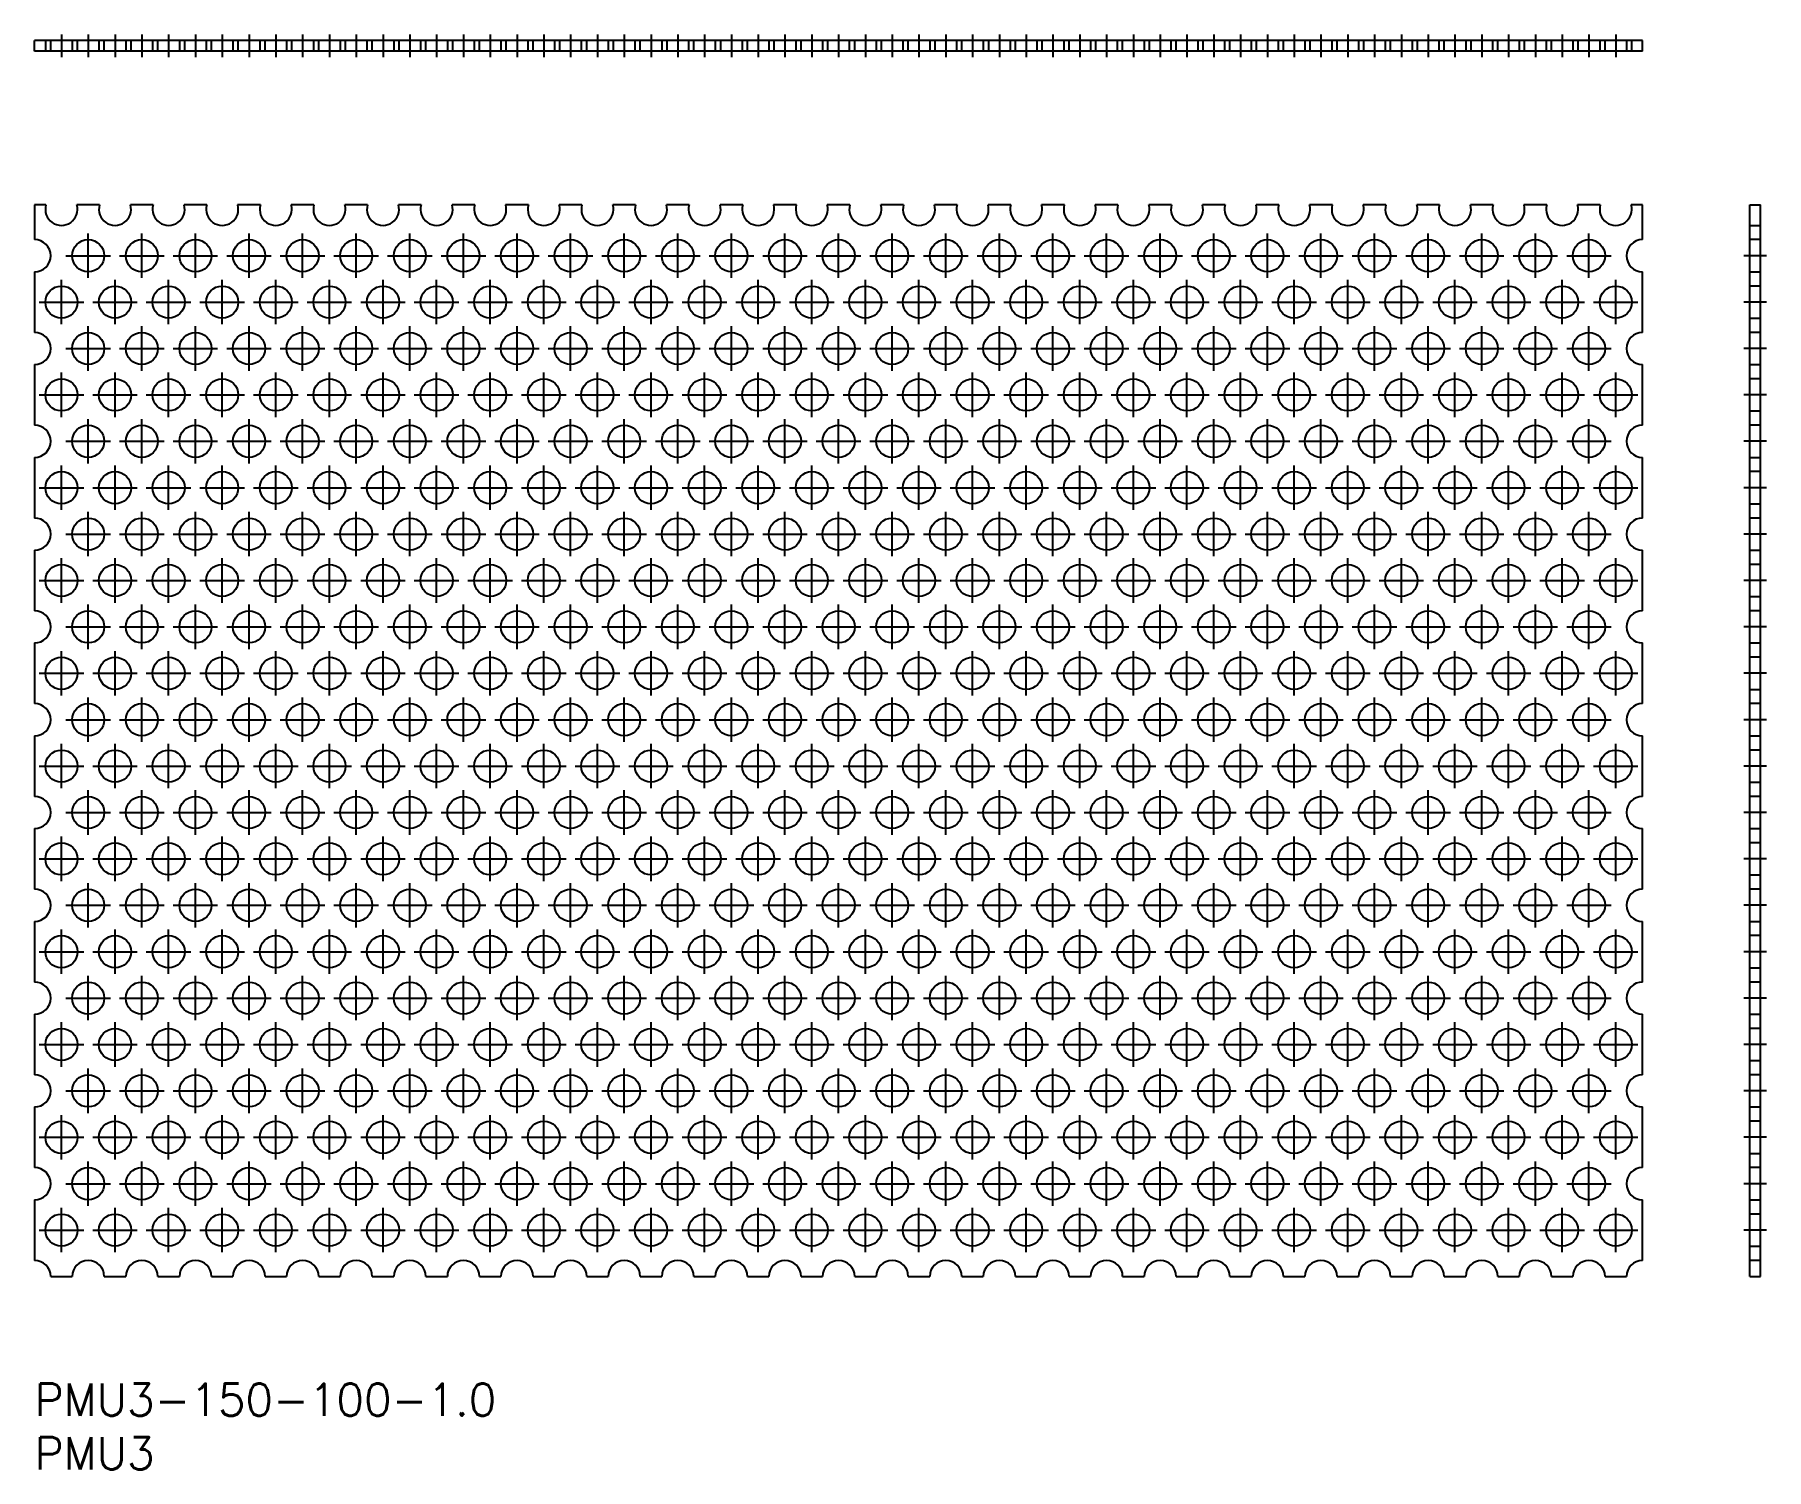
# Model space of a CAD drawing. Extents: x 0 to 162, y -8 to 126.
import ezdxf

# ---------------------------------------------------------------- set-up
doc = ezdxf.new("R2010")
doc.units = 0
doc.header["$LTSCALE"] = 0.5
doc.linetypes.add('CENTER', pattern=[50.8, 31.75, -6.35, 6.35, -6.35])
doc.linetypes.add('DASHED', pattern=[19.05, 12.7, -6.35])
for name, color, linetype in [('MSM_CENTER', 1, 'CENTER'), ('MSM_CONTINUOUS', 7, 'CONTINUOUS'), ('MSM_DASHED', 4, 'DASHED'), ('MSM_PART_NUMBER', 7, 'CONTINUOUS')]:
    doc.layers.add(name, color=color, linetype=linetype)
doc.styles.get("Standard").update_dxf_attribs({"font": 'txt.shx', "height": 3, "bigfont": 'bigfont.shx'})

# ---------------------------------------------------------------- blocks, each defined once
blk = doc.blocks.new('*U14')
at = {"layer": 'MSM_PART_NUMBER'}
blk.add_text('PMU3-150-100-1.0', height=3, dxfattribs=at).set_placement((0, -3))
blk = doc.blocks.new('*U15')
at = {"layer": 'MSM_PART_NUMBER'}
blk.add_text('PMU3', height=3, dxfattribs=at).set_placement((0, -8))

msp = doc.modelspace()

# ---------------------------------------------------------------- linework, layer by layer
at = {"layer": 'MSM_CENTER'}
for p, q in [((2.5, 125.89), (2.5, 123.79)), ((5, 125.89), (5, 123.79)), ((7.5, 125.89), (7.5, 123.79)), ((10, 125.89), (10, 123.79)), ((12.5, 125.89), (12.5, 123.79)), ((15, 125.89), (15, 123.79)), ((17.5, 125.89), (17.5, 123.79)), ((20, 125.89), (20, 123.79)), ((22.5, 125.89), (22.5, 123.79)), ((25, 125.89), (25, 123.79)), ((27.5, 125.89), (27.5, 123.79)), ((30, 125.89), (30, 123.79)), ((32.5, 125.89), (32.5, 123.79)), ((35, 125.89), (35, 123.79)), ((37.5, 125.89), (37.5, 123.79)), ((40, 125.89), (40, 123.79)), ((42.5, 125.89), (42.5, 123.79)), ((45, 125.89), (45, 123.79)), ((47.5, 125.89), (47.5, 123.79)), ((50, 125.89), (50, 123.79)), ((52.5, 125.89), (52.5, 123.79)), ((55, 125.89), (55, 123.79)), ((57.5, 125.89), (57.5, 123.79)), ((60, 125.89), (60, 123.79)), ((62.5, 125.89), (62.5, 123.79)), ((65, 125.89), (65, 123.79)), ((67.5, 125.89), (67.5, 123.79)), ((70, 125.89), (70, 123.79)), ((72.5, 125.89), (72.5, 123.79)), ((75, 125.89), (75, 123.79)), ((77.5, 125.89), (77.5, 123.79)), ((80, 125.89), (80, 123.79)), ((82.5, 125.89), (82.5, 123.79)), ((85, 125.89), (85, 123.79)), ((87.5, 125.89), (87.5, 123.79)), ((90, 125.89), (90, 123.79)), ((92.5, 125.89), (92.5, 123.79)), ((95, 125.89), (95, 123.79)), ((97.5, 125.89), (97.5, 123.79)), ((100, 125.89), (100, 123.79)), ((102.5, 125.89), (102.5, 123.79)), ((105, 125.89), (105, 123.79)), ((107.5, 125.89), (107.5, 123.79)), ((110, 125.89), (110, 123.79)), ((112.5, 125.89), (112.5, 123.79)), ((115, 125.89), (115, 123.79)), ((117.5, 125.89), (117.5, 123.79)), ((120, 125.89), (120, 123.79)), ((122.5, 125.89), (122.5, 123.79)), ((125, 125.89), (125, 123.79)), ((127.5, 125.89), (127.5, 123.79)), ((130, 125.89), (130, 123.79)), ((132.5, 125.89), (132.5, 123.79)), ((135, 125.89), (135, 123.79)), ((137.5, 125.89), (137.5, 123.79)), ((140, 125.89), (140, 123.79)), ((142.5, 125.89), (142.5, 123.79)), ((145, 125.89), (145, 123.79)), ((147.5, 125.89), (147.5, 123.79)), ((5, 103.19), (5, 107.34)), ((10, 103.19), (10, 107.34)), ((15, 103.19), (15, 107.34)), ((20, 103.19), (20, 107.34)), ((25, 103.19), (25, 107.34)), ((30, 103.19), (30, 107.34)), ((35, 103.19), (35, 107.34)), ((40, 103.19), (40, 107.34)), ((45, 103.19), (45, 107.34)), ((50, 103.19), (50, 107.34)), ((55, 103.19), (55, 107.34)), ((60, 103.19), (60, 107.34)), ((65, 103.19), (65, 107.34)), ((70, 103.19), (70, 107.34)), ((75, 103.19), (75, 107.34)), ((80, 103.19), (80, 107.34)), ((85, 103.19), (85, 107.34)), ((90, 103.19), (90, 107.34)), ((95, 103.19), (95, 107.34)), ((100, 103.19), (100, 107.34)), ((105, 103.19), (105, 107.34)), ((110, 103.19), (110, 107.34)), ((115, 103.19), (115, 107.34)), ((120, 103.19), (120, 107.34)), ((125, 103.19), (125, 107.34)), ((130, 103.19), (130, 107.34)), ((135, 103.19), (135, 107.34)), ((140, 103.19), (140, 107.34)), ((145, 103.19), (145, 107.34)), ((2.92, 105.26), (7.08, 105.26)), ((7.92, 105.26), (12.07, 105.26)), ((12.92, 105.26), (17.07, 105.26)), ((17.92, 105.26), (22.07, 105.26)), ((22.92, 105.26), (27.07, 105.26)), ((27.92, 105.26), (32.08, 105.26)), ((32.92, 105.26), (37.08, 105.26)), ((37.92, 105.26), (42.08, 105.26)), ((42.92, 105.26), (47.08, 105.26)), ((47.92, 105.26), (52.08, 105.26)), ((52.92, 105.26), (57.08, 105.26)), ((57.92, 105.26), (62.08, 105.26)), ((62.92, 105.26), (67.08, 105.26)), ((67.92, 105.26), (72.08, 105.26)), ((72.92, 105.26), (77.08, 105.26)), ((77.92, 105.26), (82.08, 105.26)), ((82.92, 105.26), (87.08, 105.26)), ((87.92, 105.26), (92.08, 105.26)), ((92.92, 105.26), (97.08, 105.26)), ((97.92, 105.26), (102.08, 105.26)), ((102.92, 105.26), (107.08, 105.26)), ((107.92, 105.26), (112.08, 105.26)), ((112.92, 105.26), (117.08, 105.26)), ((117.92, 105.26), (122.08, 105.26)), ((122.92, 105.26), (127.08, 105.26)), ((127.92, 105.26), (132.07, 105.26)), ((132.93, 105.26), (137.07, 105.26)), ((137.93, 105.26), (142.07, 105.26)), ((142.93, 105.26), (147.07, 105.26)), ((161.55, 105.26), (159.45, 105.26)), ((2.5, 98.86), (2.5, 103.01)), ((7.5, 98.86), (7.5, 103.01)), ((12.5, 98.86), (12.5, 103.01)), ((17.5, 98.86), (17.5, 103.01)), ((22.5, 98.86), (22.5, 103.01)), ((27.5, 98.86), (27.5, 103.01)), ((32.5, 98.86), (32.5, 103.01)), ((37.5, 98.86), (37.5, 103.01)), ((42.5, 98.86), (42.5, 103.01)), ((47.5, 98.86), (47.5, 103.01)), ((52.5, 98.86), (52.5, 103.01)), ((57.5, 98.86), (57.5, 103.01)), ((62.5, 98.86), (62.5, 103.01)), ((67.5, 98.86), (67.5, 103.01)), ((72.5, 98.86), (72.5, 103.01)), ((77.5, 98.86), (77.5, 103.01)), ((82.5, 98.86), (82.5, 103.01)), ((87.5, 98.86), (87.5, 103.01)), ((92.5, 98.86), (92.5, 103.01)), ((97.5, 98.86), (97.5, 103.01)), ((102.5, 98.86), (102.5, 103.01)), ((107.5, 98.86), (107.5, 103.01)), ((112.5, 98.86), (112.5, 103.01)), ((117.5, 98.86), (117.5, 103.01)), ((122.5, 98.86), (122.5, 103.01)), ((127.5, 98.86), (127.5, 103.01)), ((132.5, 98.86), (132.5, 103.01)), ((137.5, 98.86), (137.5, 103.01)), ((142.5, 98.86), (142.5, 103.01)), ((147.5, 98.86), (147.5, 103.01)), ((0.42, 100.93), (4.58, 100.93)), ((5.42, 100.93), (9.58, 100.93)), ((10.42, 100.93), (14.57, 100.93)), ((15.42, 100.93), (19.57, 100.93)), ((20.42, 100.93), (24.57, 100.93)), ((25.42, 100.93), (29.57, 100.93)), ((30.42, 100.93), (34.58, 100.93)), ((35.42, 100.93), (39.58, 100.93)), ((40.42, 100.93), (44.58, 100.93)), ((45.42, 100.93), (49.58, 100.93)), ((50.42, 100.93), (54.58, 100.93)), ((55.42, 100.93), (59.58, 100.93)), ((60.42, 100.93), (64.58, 100.93)), ((65.42, 100.93), (69.58, 100.93)), ((70.42, 100.93), (74.58, 100.93)), ((75.42, 100.93), (79.58, 100.93)), ((80.42, 100.93), (84.58, 100.93)), ((85.42, 100.93), (89.58, 100.93)), ((90.42, 100.93), (94.58, 100.93)), ((95.42, 100.93), (99.58, 100.93)), ((100.42, 100.93), (104.58, 100.93)), ((105.42, 100.93), (109.58, 100.93)), ((110.42, 100.93), (114.58, 100.93)), ((115.42, 100.93), (119.58, 100.93)), ((120.42, 100.93), (124.58, 100.93)), ((125.42, 100.93), (129.57, 100.93)), ((130.43, 100.93), (134.57, 100.93)), ((135.43, 100.93), (139.57, 100.93)), ((140.43, 100.93), (144.57, 100.93)), ((145.43, 100.93), (149.57, 100.93)), ((161.55, 100.93), (159.45, 100.93)), ((5, 94.53), (5, 98.68)), ((10, 94.53), (10, 98.68)), ((15, 94.53), (15, 98.68)), ((20, 94.53), (20, 98.68)), ((25, 94.53), (25, 98.68)), ((30, 94.53), (30, 98.68)), ((35, 94.53), (35, 98.68)), ((40, 94.53), (40, 98.68)), ((45, 94.53), (45, 98.68)), ((50, 94.53), (50, 98.68)), ((55, 94.53), (55, 98.68)), ((60, 94.53), (60, 98.68)), ((65, 94.53), (65, 98.68)), ((70, 94.53), (70, 98.68)), ((75, 94.53), (75, 98.68)), ((80, 94.53), (80, 98.68)), ((85, 94.53), (85, 98.68)), ((90, 94.53), (90, 98.68)), ((95, 94.53), (95, 98.68)), ((100, 94.53), (100, 98.68)), ((105, 94.53), (105, 98.68)), ((110, 94.53), (110, 98.68)), ((115, 94.53), (115, 98.68)), ((120, 94.53), (120, 98.68)), ((125, 94.53), (125, 98.68)), ((130, 94.53), (130, 98.68)), ((135, 94.53), (135, 98.68)), ((140, 94.53), (140, 98.68)), ((145, 94.53), (145, 98.68)), ((2.92, 96.6), (7.08, 96.6)), ((7.92, 96.6), (12.07, 96.6)), ((12.92, 96.6), (17.07, 96.6)), ((17.92, 96.6), (22.07, 96.6)), ((22.92, 96.6), (27.07, 96.6)), ((27.92, 96.6), (32.08, 96.6)), ((32.92, 96.6), (37.08, 96.6)), ((37.92, 96.6), (42.08, 96.6)), ((42.92, 96.6), (47.08, 96.6)), ((47.92, 96.6), (52.08, 96.6)), ((52.92, 96.6), (57.08, 96.6)), ((57.92, 96.6), (62.08, 96.6)), ((62.92, 96.6), (67.08, 96.6)), ((67.92, 96.6), (72.08, 96.6)), ((72.92, 96.6), (77.08, 96.6)), ((77.92, 96.6), (82.08, 96.6)), ((82.92, 96.6), (87.08, 96.6)), ((87.92, 96.6), (92.08, 96.6)), ((92.92, 96.6), (97.08, 96.6)), ((97.92, 96.6), (102.08, 96.6)), ((102.92, 96.6), (107.08, 96.6)), ((107.92, 96.6), (112.08, 96.6)), ((112.92, 96.6), (117.08, 96.6)), ((117.92, 96.6), (122.08, 96.6)), ((122.92, 96.6), (127.08, 96.6)), ((127.92, 96.6), (132.07, 96.6)), ((132.93, 96.6), (137.07, 96.6)), ((137.93, 96.6), (142.07, 96.6)), ((142.93, 96.6), (147.07, 96.6)), ((161.55, 96.6), (159.45, 96.6)), ((2.5, 90.2), (2.5, 94.35)), ((7.5, 90.2), (7.5, 94.35)), ((12.5, 90.2), (12.5, 94.35)), ((17.5, 90.2), (17.5, 94.35)), ((22.5, 90.2), (22.5, 94.35)), ((27.5, 90.2), (27.5, 94.35)), ((32.5, 90.2), (32.5, 94.35)), ((37.5, 90.2), (37.5, 94.35)), ((42.5, 90.2), (42.5, 94.35)), ((47.5, 90.2), (47.5, 94.35)), ((52.5, 90.2), (52.5, 94.35)), ((57.5, 90.2), (57.5, 94.35)), ((62.5, 90.2), (62.5, 94.35)), ((67.5, 90.2), (67.5, 94.35)), ((72.5, 90.2), (72.5, 94.35)), ((77.5, 90.2), (77.5, 94.35)), ((82.5, 90.2), (82.5, 94.35)), ((87.5, 90.2), (87.5, 94.35)), ((92.5, 90.2), (92.5, 94.35)), ((97.5, 90.2), (97.5, 94.35)), ((102.5, 90.2), (102.5, 94.35)), ((107.5, 90.2), (107.5, 94.35)), ((112.5, 90.2), (112.5, 94.35)), ((117.5, 90.2), (117.5, 94.35)), ((122.5, 90.2), (122.5, 94.35)), ((127.5, 90.2), (127.5, 94.35)), ((132.5, 90.2), (132.5, 94.35)), ((137.5, 90.2), (137.5, 94.35)), ((142.5, 90.2), (142.5, 94.35)), ((147.5, 90.2), (147.5, 94.35)), ((0.42, 92.27), (4.58, 92.27)), ((5.42, 92.27), (9.58, 92.27)), ((10.42, 92.27), (14.57, 92.27)), ((15.42, 92.27), (19.57, 92.27)), ((20.42, 92.27), (24.57, 92.27)), ((25.42, 92.27), (29.57, 92.27)), ((30.42, 92.27), (34.58, 92.27)), ((35.42, 92.27), (39.58, 92.27)), ((40.42, 92.27), (44.58, 92.27)), ((45.42, 92.27), (49.58, 92.27)), ((50.42, 92.27), (54.58, 92.27)), ((55.42, 92.27), (59.58, 92.27)), ((60.42, 92.27), (64.58, 92.27)), ((65.42, 92.27), (69.58, 92.27)), ((70.42, 92.27), (74.58, 92.27)), ((75.42, 92.27), (79.58, 92.27)), ((80.42, 92.27), (84.58, 92.27)), ((85.42, 92.27), (89.58, 92.27)), ((90.42, 92.27), (94.58, 92.27)), ((95.42, 92.27), (99.58, 92.27)), ((100.42, 92.27), (104.58, 92.27)), ((105.42, 92.27), (109.58, 92.27)), ((110.42, 92.27), (114.58, 92.27)), ((115.42, 92.27), (119.58, 92.27)), ((120.42, 92.27), (124.58, 92.27)), ((125.42, 92.27), (129.57, 92.27)), ((130.43, 92.27), (134.57, 92.27)), ((135.43, 92.27), (139.57, 92.27)), ((140.43, 92.27), (144.57, 92.27)), ((145.43, 92.27), (149.57, 92.27)), ((161.55, 92.27), (159.45, 92.27)), ((5, 85.87), (5, 90.02)), ((10, 85.87), (10, 90.02)), ((15, 85.87), (15, 90.02)), ((20, 85.87), (20, 90.02)), ((25, 85.87), (25, 90.02)), ((30, 85.87), (30, 90.02)), ((35, 85.87), (35, 90.02)), ((40, 85.87), (40, 90.02)), ((45, 85.87), (45, 90.02)), ((50, 85.87), (50, 90.02)), ((55, 85.87), (55, 90.02)), ((60, 85.87), (60, 90.02)), ((65, 85.87), (65, 90.02)), ((70, 85.87), (70, 90.02)), ((75, 85.87), (75, 90.02)), ((80, 85.87), (80, 90.02)), ((85, 85.87), (85, 90.02)), ((90, 85.87), (90, 90.02)), ((95, 85.87), (95, 90.02)), ((100, 85.87), (100, 90.02)), ((105, 85.87), (105, 90.02)), ((110, 85.87), (110, 90.02)), ((115, 85.87), (115, 90.02)), ((120, 85.87), (120, 90.02)), ((125, 85.87), (125, 90.02)), ((130, 85.87), (130, 90.02)), ((135, 85.87), (135, 90.02)), ((140, 85.87), (140, 90.02)), ((145, 85.87), (145, 90.02)), ((2.92, 87.94), (7.08, 87.94)), ((7.92, 87.94), (12.07, 87.94)), ((12.92, 87.94), (17.07, 87.94)), ((17.92, 87.94), (22.07, 87.94)), ((22.92, 87.94), (27.07, 87.94)), ((27.92, 87.94), (32.08, 87.94)), ((32.92, 87.94), (37.08, 87.94)), ((37.92, 87.94), (42.08, 87.94)), ((42.92, 87.94), (47.08, 87.94)), ((47.92, 87.94), (52.08, 87.94)), ((52.92, 87.94), (57.08, 87.94)), ((57.92, 87.94), (62.08, 87.94)), ((62.92, 87.94), (67.08, 87.94)), ((67.92, 87.94), (72.08, 87.94)), ((72.92, 87.94), (77.08, 87.94)), ((77.92, 87.94), (82.08, 87.94)), ((82.92, 87.94), (87.08, 87.94)), ((87.92, 87.94), (92.08, 87.94)), ((92.92, 87.94), (97.08, 87.94)), ((97.92, 87.94), (102.08, 87.94)), ((102.92, 87.94), (107.08, 87.94)), ((107.92, 87.94), (112.08, 87.94)), ((112.92, 87.94), (117.08, 87.94)), ((117.92, 87.94), (122.08, 87.94)), ((122.92, 87.94), (127.08, 87.94)), ((127.92, 87.94), (132.07, 87.94)), ((132.93, 87.94), (137.07, 87.94)), ((137.93, 87.94), (142.07, 87.94)), ((142.93, 87.94), (147.07, 87.94)), ((161.55, 87.94), (159.45, 87.94)), ((2.5, 81.54), (2.5, 85.69)), ((7.5, 81.54), (7.5, 85.69)), ((12.5, 81.54), (12.5, 85.69)), ((17.5, 81.54), (17.5, 85.69)), ((22.5, 81.54), (22.5, 85.69)), ((27.5, 81.54), (27.5, 85.69)), ((32.5, 81.54), (32.5, 85.69)), ((37.5, 81.54), (37.5, 85.69)), ((42.5, 81.54), (42.5, 85.69)), ((47.5, 81.54), (47.5, 85.69)), ((52.5, 81.54), (52.5, 85.69)), ((57.5, 81.54), (57.5, 85.69)), ((62.5, 81.54), (62.5, 85.69)), ((67.5, 81.54), (67.5, 85.69)), ((72.5, 81.54), (72.5, 85.69)), ((77.5, 81.54), (77.5, 85.69)), ((82.5, 81.54), (82.5, 85.69)), ((87.5, 81.54), (87.5, 85.69)), ((92.5, 81.54), (92.5, 85.69)), ((97.5, 81.54), (97.5, 85.69)), ((102.5, 81.54), (102.5, 85.69)), ((107.5, 81.54), (107.5, 85.69)), ((112.5, 81.54), (112.5, 85.69)), ((117.5, 81.54), (117.5, 85.69)), ((122.5, 81.54), (122.5, 85.69)), ((127.5, 81.54), (127.5, 85.69)), ((132.5, 81.54), (132.5, 85.69)), ((137.5, 81.54), (137.5, 85.69)), ((142.5, 81.54), (142.5, 85.69)), ((147.5, 81.54), (147.5, 85.69)), ((0.42, 83.61), (4.58, 83.61)), ((5.42, 83.61), (9.58, 83.61)), ((10.42, 83.61), (14.57, 83.61)), ((15.42, 83.61), (19.57, 83.61)), ((20.42, 83.61), (24.57, 83.61)), ((25.42, 83.61), (29.57, 83.61)), ((30.42, 83.61), (34.58, 83.61)), ((35.42, 83.61), (39.58, 83.61)), ((40.42, 83.61), (44.58, 83.61)), ((45.42, 83.61), (49.58, 83.61)), ((50.42, 83.61), (54.58, 83.61)), ((55.42, 83.61), (59.58, 83.61)), ((60.42, 83.61), (64.58, 83.61)), ((65.42, 83.61), (69.58, 83.61)), ((70.42, 83.61), (74.58, 83.61)), ((75.42, 83.61), (79.58, 83.61)), ((80.42, 83.61), (84.58, 83.61)), ((85.42, 83.61), (89.58, 83.61)), ((90.42, 83.61), (94.58, 83.61)), ((95.42, 83.61), (99.58, 83.61)), ((100.42, 83.61), (104.58, 83.61)), ((105.42, 83.61), (109.58, 83.61)), ((110.42, 83.61), (114.58, 83.61)), ((115.42, 83.61), (119.58, 83.61)), ((120.42, 83.61), (124.58, 83.61)), ((125.42, 83.61), (129.57, 83.61)), ((130.43, 83.61), (134.57, 83.61)), ((135.43, 83.61), (139.57, 83.61)), ((140.43, 83.61), (144.57, 83.61)), ((145.43, 83.61), (149.57, 83.61)), ((161.55, 83.61), (159.45, 83.61)), ((5, 77.21), (5, 81.36)), ((10, 77.21), (10, 81.36)), ((15, 77.21), (15, 81.36)), ((20, 77.21), (20, 81.36)), ((25, 77.21), (25, 81.36)), ((30, 77.21), (30, 81.36)), ((35, 77.21), (35, 81.36)), ((40, 77.21), (40, 81.36)), ((45, 77.21), (45, 81.36)), ((50, 77.21), (50, 81.36)), ((55, 77.21), (55, 81.36)), ((60, 77.21), (60, 81.36)), ((65, 77.21), (65, 81.36)), ((70, 77.21), (70, 81.36)), ((75, 77.21), (75, 81.36)), ((80, 77.21), (80, 81.36)), ((85, 77.21), (85, 81.36)), ((90, 77.21), (90, 81.36)), ((95, 77.21), (95, 81.36)), ((100, 77.21), (100, 81.36)), ((105, 77.21), (105, 81.36)), ((110, 77.21), (110, 81.36)), ((115, 77.21), (115, 81.36)), ((120, 77.21), (120, 81.36)), ((125, 77.21), (125, 81.36)), ((130, 77.21), (130, 81.36)), ((135, 77.21), (135, 81.36)), ((140, 77.21), (140, 81.36)), ((145, 77.21), (145, 81.36)), ((2.92, 79.28), (7.08, 79.28)), ((7.92, 79.28), (12.07, 79.28)), ((12.92, 79.28), (17.07, 79.28)), ((17.92, 79.28), (22.07, 79.28)), ((22.92, 79.28), (27.07, 79.28)), ((27.92, 79.28), (32.08, 79.28)), ((32.92, 79.28), (37.08, 79.28)), ((37.92, 79.28), (42.08, 79.28)), ((42.92, 79.28), (47.08, 79.28)), ((47.92, 79.28), (52.08, 79.28)), ((52.92, 79.28), (57.08, 79.28)), ((57.92, 79.28), (62.08, 79.28)), ((62.92, 79.28), (67.08, 79.28)), ((67.92, 79.28), (72.08, 79.28)), ((72.92, 79.28), (77.08, 79.28)), ((77.92, 79.28), (82.08, 79.28)), ((82.92, 79.28), (87.08, 79.28)), ((87.92, 79.28), (92.08, 79.28)), ((92.92, 79.28), (97.08, 79.28)), ((97.92, 79.28), (102.08, 79.28)), ((102.92, 79.28), (107.08, 79.28)), ((107.92, 79.28), (112.08, 79.28)), ((112.92, 79.28), (117.08, 79.28)), ((117.92, 79.28), (122.08, 79.28)), ((122.92, 79.28), (127.08, 79.28)), ((127.92, 79.28), (132.07, 79.28)), ((132.93, 79.28), (137.07, 79.28)), ((137.93, 79.28), (142.07, 79.28)), ((142.93, 79.28), (147.07, 79.28)), ((161.55, 79.28), (159.45, 79.28)), ((2.5, 72.88), (2.5, 77.03)), ((7.5, 72.88), (7.5, 77.03)), ((12.5, 72.88), (12.5, 77.03)), ((17.5, 72.88), (17.5, 77.03)), ((22.5, 72.88), (22.5, 77.03)), ((27.5, 72.88), (27.5, 77.03)), ((32.5, 72.88), (32.5, 77.03)), ((37.5, 72.88), (37.5, 77.03)), ((42.5, 72.88), (42.5, 77.03)), ((47.5, 72.88), (47.5, 77.03)), ((52.5, 72.88), (52.5, 77.03)), ((57.5, 72.88), (57.5, 77.03)), ((62.5, 72.88), (62.5, 77.03)), ((67.5, 72.88), (67.5, 77.03)), ((72.5, 72.88), (72.5, 77.03)), ((77.5, 72.88), (77.5, 77.03)), ((82.5, 72.88), (82.5, 77.03)), ((87.5, 72.88), (87.5, 77.03)), ((92.5, 72.88), (92.5, 77.03)), ((97.5, 72.88), (97.5, 77.03)), ((102.5, 72.88), (102.5, 77.03)), ((107.5, 72.88), (107.5, 77.03)), ((112.5, 72.88), (112.5, 77.03)), ((117.5, 72.88), (117.5, 77.03)), ((122.5, 72.88), (122.5, 77.03)), ((127.5, 72.88), (127.5, 77.03)), ((132.5, 72.88), (132.5, 77.03)), ((137.5, 72.88), (137.5, 77.03)), ((142.5, 72.88), (142.5, 77.03)), ((147.5, 72.88), (147.5, 77.03)), ((0.42, 74.95), (4.58, 74.95)), ((5.42, 74.95), (9.58, 74.95)), ((10.42, 74.95), (14.57, 74.95)), ((15.42, 74.95), (19.57, 74.95)), ((20.42, 74.95), (24.57, 74.95)), ((25.42, 74.95), (29.57, 74.95)), ((30.42, 74.95), (34.58, 74.95)), ((35.42, 74.95), (39.58, 74.95)), ((40.42, 74.95), (44.58, 74.95)), ((45.42, 74.95), (49.58, 74.95)), ((50.42, 74.95), (54.58, 74.95)), ((55.42, 74.95), (59.58, 74.95)), ((60.42, 74.95), (64.58, 74.95)), ((65.42, 74.95), (69.58, 74.95)), ((70.42, 74.95), (74.58, 74.95)), ((75.42, 74.95), (79.58, 74.95)), ((80.42, 74.95), (84.58, 74.95)), ((85.42, 74.95), (89.58, 74.95)), ((90.42, 74.95), (94.58, 74.95)), ((95.42, 74.95), (99.58, 74.95)), ((100.42, 74.95), (104.58, 74.95)), ((105.42, 74.95), (109.58, 74.95)), ((110.42, 74.95), (114.58, 74.95)), ((115.42, 74.95), (119.58, 74.95)), ((120.42, 74.95), (124.58, 74.95)), ((125.42, 74.95), (129.57, 74.95)), ((130.43, 74.95), (134.57, 74.95)), ((135.43, 74.95), (139.57, 74.95)), ((140.43, 74.95), (144.57, 74.95)), ((145.43, 74.95), (149.57, 74.95)), ((161.55, 74.95), (159.45, 74.95)), ((5, 68.55), (5, 72.7)), ((10, 68.55), (10, 72.7)), ((15, 68.55), (15, 72.7)), ((20, 68.55), (20, 72.7)), ((25, 68.55), (25, 72.7)), ((30, 68.55), (30, 72.7)), ((35, 68.55), (35, 72.7)), ((40, 68.55), (40, 72.7)), ((45, 68.55), (45, 72.7)), ((50, 68.55), (50, 72.7)), ((55, 68.55), (55, 72.7)), ((60, 68.55), (60, 72.7)), ((65, 68.55), (65, 72.7)), ((70, 68.55), (70, 72.7)), ((75, 68.55), (75, 72.7)), ((80, 68.55), (80, 72.7)), ((85, 68.55), (85, 72.7)), ((90, 68.55), (90, 72.7)), ((95, 68.55), (95, 72.7)), ((100, 68.55), (100, 72.7)), ((105, 68.55), (105, 72.7)), ((110, 68.55), (110, 72.7)), ((115, 68.55), (115, 72.7)), ((120, 68.55), (120, 72.7)), ((125, 68.55), (125, 72.7)), ((130, 68.55), (130, 72.7)), ((135, 68.55), (135, 72.7)), ((140, 68.55), (140, 72.7)), ((145, 68.55), (145, 72.7)), ((2.92, 70.62), (7.08, 70.62)), ((7.92, 70.62), (12.07, 70.62)), ((12.92, 70.62), (17.07, 70.62)), ((17.92, 70.62), (22.07, 70.62)), ((22.92, 70.62), (27.07, 70.62)), ((27.92, 70.62), (32.08, 70.62)), ((32.92, 70.62), (37.08, 70.62)), ((37.92, 70.62), (42.08, 70.62)), ((42.92, 70.62), (47.08, 70.62)), ((47.92, 70.62), (52.08, 70.62)), ((52.92, 70.62), (57.08, 70.62)), ((57.92, 70.62), (62.08, 70.62)), ((62.92, 70.62), (67.08, 70.62)), ((67.92, 70.62), (72.08, 70.62)), ((72.92, 70.62), (77.08, 70.62)), ((77.92, 70.62), (82.08, 70.62)), ((82.92, 70.62), (87.08, 70.62)), ((87.92, 70.62), (92.08, 70.62)), ((92.92, 70.62), (97.08, 70.62)), ((97.92, 70.62), (102.08, 70.62)), ((102.92, 70.62), (107.08, 70.62)), ((107.92, 70.62), (112.08, 70.62)), ((112.92, 70.62), (117.08, 70.62)), ((117.92, 70.62), (122.08, 70.62)), ((122.92, 70.62), (127.08, 70.62)), ((127.92, 70.62), (132.07, 70.62)), ((132.93, 70.62), (137.07, 70.62)), ((137.93, 70.62), (142.07, 70.62)), ((142.93, 70.62), (147.07, 70.62)), ((161.55, 70.62), (159.45, 70.62)), ((2.5, 64.22), (2.5, 68.37)), ((7.5, 64.22), (7.5, 68.37)), ((12.5, 64.22), (12.5, 68.37)), ((17.5, 64.22), (17.5, 68.37)), ((22.5, 64.22), (22.5, 68.37)), ((27.5, 64.22), (27.5, 68.37)), ((32.5, 64.22), (32.5, 68.37)), ((37.5, 64.22), (37.5, 68.37)), ((42.5, 64.22), (42.5, 68.37)), ((47.5, 64.22), (47.5, 68.37)), ((52.5, 64.22), (52.5, 68.37)), ((57.5, 64.22), (57.5, 68.37)), ((62.5, 64.22), (62.5, 68.37)), ((67.5, 64.22), (67.5, 68.37)), ((72.5, 64.22), (72.5, 68.37)), ((77.5, 64.22), (77.5, 68.37)), ((82.5, 64.22), (82.5, 68.37)), ((87.5, 64.22), (87.5, 68.37)), ((92.5, 64.22), (92.5, 68.37)), ((97.5, 64.22), (97.5, 68.37)), ((102.5, 64.22), (102.5, 68.37)), ((107.5, 64.22), (107.5, 68.37)), ((112.5, 64.22), (112.5, 68.37)), ((117.5, 64.22), (117.5, 68.37)), ((122.5, 64.22), (122.5, 68.37)), ((127.5, 64.22), (127.5, 68.37)), ((132.5, 64.22), (132.5, 68.37)), ((137.5, 64.22), (137.5, 68.37)), ((142.5, 64.22), (142.5, 68.37)), ((147.5, 64.22), (147.5, 68.37)), ((0.42, 66.29), (4.58, 66.29)), ((5.42, 66.29), (9.58, 66.29)), ((10.42, 66.29), (14.57, 66.29)), ((15.42, 66.29), (19.57, 66.29)), ((20.42, 66.29), (24.57, 66.29)), ((25.42, 66.29), (29.57, 66.29)), ((30.42, 66.29), (34.58, 66.29)), ((35.42, 66.29), (39.58, 66.29)), ((40.42, 66.29), (44.58, 66.29)), ((45.42, 66.29), (49.58, 66.29)), ((50.42, 66.29), (54.58, 66.29)), ((55.42, 66.29), (59.58, 66.29)), ((60.42, 66.29), (64.58, 66.29)), ((65.42, 66.29), (69.58, 66.29)), ((70.42, 66.29), (74.58, 66.29)), ((75.42, 66.29), (79.58, 66.29)), ((80.42, 66.29), (84.58, 66.29)), ((85.42, 66.29), (89.58, 66.29)), ((90.42, 66.29), (94.58, 66.29)), ((95.42, 66.29), (99.58, 66.29)), ((100.42, 66.29), (104.58, 66.29)), ((105.42, 66.29), (109.58, 66.29)), ((110.42, 66.29), (114.58, 66.29)), ((115.42, 66.29), (119.58, 66.29)), ((120.42, 66.29), (124.58, 66.29)), ((125.42, 66.29), (129.57, 66.29)), ((130.43, 66.29), (134.57, 66.29)), ((135.43, 66.29), (139.57, 66.29)), ((140.43, 66.29), (144.57, 66.29)), ((145.43, 66.29), (149.57, 66.29)), ((161.55, 66.29), (159.45, 66.29)), ((5, 59.89), (5, 64.04)), ((10, 59.89), (10, 64.04)), ((15, 59.89), (15, 64.04)), ((20, 59.89), (20, 64.04)), ((25, 59.89), (25, 64.04)), ((30, 59.89), (30, 64.04)), ((35, 59.89), (35, 64.04)), ((40, 59.89), (40, 64.04)), ((45, 59.89), (45, 64.04)), ((50, 59.89), (50, 64.04)), ((55, 59.89), (55, 64.04)), ((60, 59.89), (60, 64.04)), ((65, 59.89), (65, 64.04)), ((70, 59.89), (70, 64.04)), ((75, 59.89), (75, 64.04)), ((80, 59.89), (80, 64.04)), ((85, 59.89), (85, 64.04)), ((90, 59.89), (90, 64.04)), ((95, 59.89), (95, 64.04)), ((100, 59.89), (100, 64.04)), ((105, 59.89), (105, 64.04)), ((110, 59.89), (110, 64.04)), ((115, 59.89), (115, 64.04)), ((120, 59.89), (120, 64.04)), ((125, 59.89), (125, 64.04)), ((130, 59.89), (130, 64.04)), ((135, 59.89), (135, 64.04)), ((140, 59.89), (140, 64.04)), ((145, 59.89), (145, 64.04)), ((2.92, 61.96), (7.08, 61.96)), ((7.92, 61.96), (12.07, 61.96)), ((12.92, 61.96), (17.07, 61.96)), ((17.92, 61.96), (22.07, 61.96)), ((22.92, 61.96), (27.07, 61.96)), ((27.92, 61.96), (32.08, 61.96)), ((32.92, 61.96), (37.08, 61.96)), ((37.92, 61.96), (42.08, 61.96)), ((42.92, 61.96), (47.08, 61.96)), ((47.92, 61.96), (52.08, 61.96)), ((52.92, 61.96), (57.08, 61.96)), ((57.92, 61.96), (62.08, 61.96)), ((62.92, 61.96), (67.08, 61.96)), ((67.92, 61.96), (72.08, 61.96)), ((72.92, 61.96), (77.08, 61.96)), ((77.92, 61.96), (82.08, 61.96)), ((82.92, 61.96), (87.08, 61.96)), ((87.92, 61.96), (92.08, 61.96)), ((92.92, 61.96), (97.08, 61.96)), ((97.92, 61.96), (102.08, 61.96)), ((102.92, 61.96), (107.08, 61.96)), ((107.92, 61.96), (112.08, 61.96)), ((112.92, 61.96), (117.08, 61.96)), ((117.92, 61.96), (122.08, 61.96)), ((122.92, 61.96), (127.08, 61.96)), ((127.92, 61.96), (132.07, 61.96)), ((132.93, 61.96), (137.07, 61.96)), ((137.93, 61.96), (142.07, 61.96)), ((142.93, 61.96), (147.07, 61.96)), ((161.55, 61.96), (159.45, 61.96)), ((2.5, 55.56), (2.5, 59.71)), ((7.5, 55.56), (7.5, 59.71)), ((12.5, 55.56), (12.5, 59.71)), ((17.5, 55.56), (17.5, 59.71)), ((22.5, 55.56), (22.5, 59.71)), ((27.5, 55.56), (27.5, 59.71)), ((32.5, 55.56), (32.5, 59.71)), ((37.5, 55.56), (37.5, 59.71)), ((42.5, 55.56), (42.5, 59.71)), ((47.5, 55.56), (47.5, 59.71)), ((52.5, 55.56), (52.5, 59.71)), ((57.5, 55.56), (57.5, 59.71)), ((62.5, 55.56), (62.5, 59.71)), ((67.5, 55.56), (67.5, 59.71)), ((72.5, 55.56), (72.5, 59.71)), ((77.5, 55.56), (77.5, 59.71)), ((82.5, 55.56), (82.5, 59.71)), ((87.5, 55.56), (87.5, 59.71)), ((92.5, 55.56), (92.5, 59.71)), ((97.5, 55.56), (97.5, 59.71)), ((102.5, 55.56), (102.5, 59.71)), ((107.5, 55.56), (107.5, 59.71)), ((112.5, 55.56), (112.5, 59.71)), ((117.5, 55.56), (117.5, 59.71)), ((122.5, 55.56), (122.5, 59.71)), ((127.5, 55.56), (127.5, 59.71)), ((132.5, 55.56), (132.5, 59.71)), ((137.5, 55.56), (137.5, 59.71)), ((142.5, 55.56), (142.5, 59.71)), ((147.5, 55.56), (147.5, 59.71)), ((0.42, 57.63), (4.58, 57.63)), ((5.42, 57.63), (9.58, 57.63)), ((10.42, 57.63), (14.57, 57.63)), ((15.42, 57.63), (19.57, 57.63)), ((20.42, 57.63), (24.57, 57.63)), ((25.42, 57.63), (29.57, 57.63)), ((30.42, 57.63), (34.58, 57.63)), ((35.42, 57.63), (39.58, 57.63)), ((40.42, 57.63), (44.58, 57.63)), ((45.42, 57.63), (49.58, 57.63)), ((50.42, 57.63), (54.58, 57.63)), ((55.42, 57.63), (59.58, 57.63)), ((60.42, 57.63), (64.58, 57.63)), ((65.42, 57.63), (69.58, 57.63)), ((70.42, 57.63), (74.58, 57.63)), ((75.42, 57.63), (79.58, 57.63)), ((80.42, 57.63), (84.58, 57.63)), ((85.42, 57.63), (89.58, 57.63)), ((90.42, 57.63), (94.58, 57.63)), ((95.42, 57.63), (99.58, 57.63)), ((100.42, 57.63), (104.58, 57.63)), ((105.42, 57.63), (109.58, 57.63)), ((110.42, 57.63), (114.58, 57.63)), ((115.42, 57.63), (119.58, 57.63)), ((120.42, 57.63), (124.58, 57.63)), ((125.42, 57.63), (129.57, 57.63)), ((130.43, 57.63), (134.57, 57.63)), ((135.43, 57.63), (139.57, 57.63)), ((140.43, 57.63), (144.57, 57.63)), ((145.43, 57.63), (149.57, 57.63)), ((161.55, 57.63), (159.45, 57.63)), ((5, 51.23), (5, 55.38)), ((10, 51.23), (10, 55.38)), ((15, 51.23), (15, 55.38)), ((20, 51.23), (20, 55.38)), ((25, 51.23), (25, 55.38)), ((30, 51.23), (30, 55.38)), ((35, 51.23), (35, 55.38)), ((40, 51.23), (40, 55.38)), ((45, 51.23), (45, 55.38)), ((50, 51.23), (50, 55.38)), ((55, 51.23), (55, 55.38)), ((60, 51.23), (60, 55.38)), ((65, 51.23), (65, 55.38)), ((70, 51.23), (70, 55.38)), ((75, 51.23), (75, 55.38)), ((80, 51.23), (80, 55.38)), ((85, 51.23), (85, 55.38)), ((90, 51.23), (90, 55.38)), ((95, 51.23), (95, 55.38)), ((100, 51.23), (100, 55.38)), ((105, 51.23), (105, 55.38)), ((110, 51.23), (110, 55.38)), ((115, 51.23), (115, 55.38)), ((120, 51.23), (120, 55.38)), ((125, 51.23), (125, 55.38)), ((130, 51.23), (130, 55.38)), ((135, 51.23), (135, 55.38)), ((140, 51.23), (140, 55.38)), ((145, 51.23), (145, 55.38)), ((2.92, 53.3), (7.08, 53.3)), ((7.92, 53.3), (12.07, 53.3)), ((12.92, 53.3), (17.07, 53.3)), ((17.92, 53.3), (22.07, 53.3)), ((22.92, 53.3), (27.07, 53.3)), ((27.92, 53.3), (32.08, 53.3)), ((32.92, 53.3), (37.08, 53.3)), ((37.92, 53.3), (42.08, 53.3)), ((42.92, 53.3), (47.08, 53.3)), ((47.92, 53.3), (52.08, 53.3)), ((52.92, 53.3), (57.08, 53.3)), ((57.92, 53.3), (62.08, 53.3)), ((62.92, 53.3), (67.08, 53.3)), ((67.92, 53.3), (72.08, 53.3)), ((72.92, 53.3), (77.08, 53.3)), ((77.92, 53.3), (82.08, 53.3)), ((82.92, 53.3), (87.08, 53.3)), ((87.92, 53.3), (92.08, 53.3)), ((92.92, 53.3), (97.08, 53.3)), ((97.92, 53.3), (102.08, 53.3)), ((102.92, 53.3), (107.08, 53.3)), ((107.92, 53.3), (112.08, 53.3)), ((112.92, 53.3), (117.08, 53.3)), ((117.92, 53.3), (122.08, 53.3)), ((122.92, 53.3), (127.08, 53.3)), ((127.92, 53.3), (132.07, 53.3)), ((132.93, 53.3), (137.07, 53.3)), ((137.93, 53.3), (142.07, 53.3)), ((142.93, 53.3), (147.07, 53.3)), ((161.55, 53.3), (159.45, 53.3)), ((2.5, 46.9), (2.5, 51.05)), ((7.5, 46.9), (7.5, 51.05)), ((12.5, 46.9), (12.5, 51.05)), ((17.5, 46.9), (17.5, 51.05)), ((22.5, 46.9), (22.5, 51.05)), ((27.5, 46.9), (27.5, 51.05)), ((32.5, 46.9), (32.5, 51.05)), ((37.5, 46.9), (37.5, 51.05)), ((42.5, 46.9), (42.5, 51.05)), ((47.5, 46.9), (47.5, 51.05)), ((52.5, 46.9), (52.5, 51.05)), ((57.5, 46.9), (57.5, 51.05)), ((62.5, 46.9), (62.5, 51.05)), ((67.5, 46.9), (67.5, 51.05)), ((72.5, 46.9), (72.5, 51.05)), ((77.5, 46.9), (77.5, 51.05)), ((82.5, 46.9), (82.5, 51.05)), ((87.5, 46.9), (87.5, 51.05)), ((92.5, 46.9), (92.5, 51.05)), ((97.5, 46.9), (97.5, 51.05)), ((102.5, 46.9), (102.5, 51.05)), ((107.5, 46.9), (107.5, 51.05)), ((112.5, 46.9), (112.5, 51.05)), ((117.5, 46.9), (117.5, 51.05)), ((122.5, 46.9), (122.5, 51.05)), ((127.5, 46.9), (127.5, 51.05)), ((132.5, 46.9), (132.5, 51.05)), ((137.5, 46.9), (137.5, 51.05)), ((142.5, 46.9), (142.5, 51.05)), ((147.5, 46.9), (147.5, 51.05)), ((0.42, 48.97), (4.58, 48.97)), ((5.42, 48.97), (9.58, 48.97)), ((10.42, 48.97), (14.57, 48.97)), ((15.42, 48.97), (19.57, 48.97)), ((20.42, 48.97), (24.57, 48.97)), ((25.42, 48.97), (29.57, 48.97)), ((30.42, 48.97), (34.58, 48.97)), ((35.42, 48.97), (39.58, 48.97)), ((40.42, 48.97), (44.58, 48.97)), ((45.42, 48.97), (49.58, 48.97)), ((50.42, 48.97), (54.58, 48.97)), ((55.42, 48.97), (59.58, 48.97)), ((60.42, 48.97), (64.58, 48.97)), ((65.42, 48.97), (69.58, 48.97)), ((70.42, 48.97), (74.58, 48.97)), ((75.42, 48.97), (79.58, 48.97)), ((80.42, 48.97), (84.58, 48.97)), ((85.42, 48.97), (89.58, 48.97)), ((90.42, 48.97), (94.58, 48.97)), ((95.42, 48.97), (99.58, 48.97)), ((100.42, 48.97), (104.58, 48.97)), ((105.42, 48.97), (109.58, 48.97)), ((110.42, 48.97), (114.58, 48.97)), ((115.42, 48.97), (119.58, 48.97)), ((120.42, 48.97), (124.58, 48.97)), ((125.42, 48.97), (129.57, 48.97)), ((130.43, 48.97), (134.57, 48.97)), ((135.43, 48.97), (139.57, 48.97)), ((140.43, 48.97), (144.57, 48.97)), ((145.43, 48.97), (149.57, 48.97)), ((161.55, 48.97), (159.45, 48.97)), ((5, 42.57), (5, 46.72)), ((10, 42.57), (10, 46.72)), ((15, 42.57), (15, 46.72)), ((20, 42.57), (20, 46.72)), ((25, 42.57), (25, 46.72)), ((30, 42.57), (30, 46.72)), ((35, 42.57), (35, 46.72)), ((40, 42.57), (40, 46.72)), ((45, 42.57), (45, 46.72)), ((50, 42.57), (50, 46.72)), ((55, 42.57), (55, 46.72)), ((60, 42.57), (60, 46.72)), ((65, 42.57), (65, 46.72)), ((70, 42.57), (70, 46.72)), ((75, 42.57), (75, 46.72)), ((80, 42.57), (80, 46.72)), ((85, 42.57), (85, 46.72)), ((90, 42.57), (90, 46.72)), ((95, 42.57), (95, 46.72)), ((100, 42.57), (100, 46.72)), ((105, 42.57), (105, 46.72)), ((110, 42.57), (110, 46.72)), ((115, 42.57), (115, 46.72)), ((120, 42.57), (120, 46.72)), ((125, 42.57), (125, 46.72)), ((130, 42.57), (130, 46.72)), ((135, 42.57), (135, 46.72)), ((140, 42.57), (140, 46.72)), ((145, 42.57), (145, 46.72)), ((2.92, 44.64), (7.08, 44.64)), ((7.92, 44.64), (12.07, 44.64)), ((12.92, 44.64), (17.07, 44.64)), ((17.92, 44.64), (22.07, 44.64)), ((22.92, 44.64), (27.07, 44.64)), ((27.92, 44.64), (32.08, 44.64)), ((32.92, 44.64), (37.08, 44.64)), ((37.92, 44.64), (42.08, 44.64)), ((42.92, 44.64), (47.08, 44.64)), ((47.92, 44.64), (52.08, 44.64)), ((52.92, 44.64), (57.08, 44.64)), ((57.92, 44.64), (62.08, 44.64)), ((62.92, 44.64), (67.08, 44.64)), ((67.92, 44.64), (72.08, 44.64)), ((72.92, 44.64), (77.08, 44.64)), ((77.92, 44.64), (82.08, 44.64)), ((82.92, 44.64), (87.08, 44.64)), ((87.92, 44.64), (92.08, 44.64)), ((92.92, 44.64), (97.08, 44.64)), ((97.92, 44.64), (102.08, 44.64)), ((102.92, 44.64), (107.08, 44.64)), ((107.92, 44.64), (112.08, 44.64)), ((112.92, 44.64), (117.08, 44.64)), ((117.92, 44.64), (122.08, 44.64)), ((122.92, 44.64), (127.08, 44.64)), ((127.92, 44.64), (132.07, 44.64)), ((132.93, 44.64), (137.07, 44.64)), ((137.93, 44.64), (142.07, 44.64)), ((142.93, 44.64), (147.07, 44.64)), ((161.55, 44.64), (159.45, 44.64)), ((2.5, 38.24), (2.5, 42.39)), ((7.5, 38.24), (7.5, 42.39)), ((12.5, 38.24), (12.5, 42.39)), ((17.5, 38.24), (17.5, 42.39)), ((22.5, 38.24), (22.5, 42.39)), ((27.5, 38.24), (27.5, 42.39)), ((32.5, 38.24), (32.5, 42.39)), ((37.5, 38.24), (37.5, 42.39)), ((42.5, 38.24), (42.5, 42.39)), ((47.5, 38.24), (47.5, 42.39)), ((52.5, 38.24), (52.5, 42.39)), ((57.5, 38.24), (57.5, 42.39)), ((62.5, 38.24), (62.5, 42.39)), ((67.5, 38.24), (67.5, 42.39)), ((72.5, 38.24), (72.5, 42.39)), ((77.5, 38.24), (77.5, 42.39)), ((82.5, 38.24), (82.5, 42.39)), ((87.5, 38.24), (87.5, 42.39)), ((92.5, 38.24), (92.5, 42.39)), ((97.5, 38.24), (97.5, 42.39)), ((102.5, 38.24), (102.5, 42.39)), ((107.5, 38.24), (107.5, 42.39)), ((112.5, 38.24), (112.5, 42.39)), ((117.5, 38.24), (117.5, 42.39)), ((122.5, 38.24), (122.5, 42.39)), ((127.5, 38.24), (127.5, 42.39)), ((132.5, 38.24), (132.5, 42.39)), ((137.5, 38.24), (137.5, 42.39)), ((142.5, 38.24), (142.5, 42.39)), ((147.5, 38.24), (147.5, 42.39)), ((0.42, 40.31), (4.58, 40.31)), ((5.42, 40.31), (9.58, 40.31)), ((10.42, 40.31), (14.57, 40.31)), ((15.42, 40.31), (19.57, 40.31)), ((20.42, 40.31), (24.57, 40.31)), ((25.42, 40.31), (29.57, 40.31)), ((30.42, 40.31), (34.58, 40.31)), ((35.42, 40.31), (39.58, 40.31)), ((40.42, 40.31), (44.58, 40.31)), ((45.42, 40.31), (49.58, 40.31)), ((50.42, 40.31), (54.58, 40.31)), ((55.42, 40.31), (59.58, 40.31)), ((60.42, 40.31), (64.58, 40.31)), ((65.42, 40.31), (69.58, 40.31)), ((70.42, 40.31), (74.58, 40.31)), ((75.42, 40.31), (79.58, 40.31)), ((80.42, 40.31), (84.58, 40.31)), ((85.42, 40.31), (89.58, 40.31)), ((90.42, 40.31), (94.58, 40.31)), ((95.42, 40.31), (99.58, 40.31)), ((100.42, 40.31), (104.58, 40.31)), ((105.42, 40.31), (109.58, 40.31)), ((110.42, 40.31), (114.58, 40.31)), ((115.42, 40.31), (119.58, 40.31)), ((120.42, 40.31), (124.58, 40.31)), ((125.42, 40.31), (129.57, 40.31)), ((130.43, 40.31), (134.57, 40.31)), ((135.43, 40.31), (139.57, 40.31)), ((140.43, 40.31), (144.57, 40.31)), ((145.43, 40.31), (149.57, 40.31)), ((161.55, 40.31), (159.45, 40.31)), ((5, 33.91), (5, 38.06)), ((10, 33.91), (10, 38.06)), ((15, 33.91), (15, 38.06)), ((20, 33.91), (20, 38.06)), ((25, 33.91), (25, 38.06)), ((30, 33.91), (30, 38.06)), ((35, 33.91), (35, 38.06)), ((40, 33.91), (40, 38.06)), ((45, 33.91), (45, 38.06)), ((50, 33.91), (50, 38.06)), ((55, 33.91), (55, 38.06)), ((60, 33.91), (60, 38.06)), ((65, 33.91), (65, 38.06)), ((70, 33.91), (70, 38.06)), ((75, 33.91), (75, 38.06)), ((80, 33.91), (80, 38.06)), ((85, 33.91), (85, 38.06)), ((90, 33.91), (90, 38.06)), ((95, 33.91), (95, 38.06)), ((100, 33.91), (100, 38.06)), ((105, 33.91), (105, 38.06)), ((110, 33.91), (110, 38.06)), ((115, 33.91), (115, 38.06)), ((120, 33.91), (120, 38.06)), ((125, 33.91), (125, 38.06)), ((130, 33.91), (130, 38.06)), ((135, 33.91), (135, 38.06)), ((140, 33.91), (140, 38.06)), ((145, 33.91), (145, 38.06)), ((2.92, 35.98), (7.08, 35.98)), ((7.92, 35.98), (12.07, 35.98)), ((12.92, 35.98), (17.07, 35.98)), ((17.92, 35.98), (22.07, 35.98)), ((22.92, 35.98), (27.07, 35.98)), ((27.92, 35.98), (32.08, 35.98)), ((32.92, 35.98), (37.08, 35.98)), ((37.92, 35.98), (42.08, 35.98)), ((42.92, 35.98), (47.08, 35.98)), ((47.92, 35.98), (52.08, 35.98)), ((52.92, 35.98), (57.08, 35.98)), ((57.92, 35.98), (62.08, 35.98)), ((62.92, 35.98), (67.08, 35.98)), ((67.92, 35.98), (72.08, 35.98)), ((72.92, 35.98), (77.08, 35.98)), ((77.92, 35.98), (82.08, 35.98)), ((82.92, 35.98), (87.08, 35.98)), ((87.92, 35.98), (92.08, 35.98)), ((92.92, 35.98), (97.08, 35.98)), ((97.92, 35.98), (102.08, 35.98)), ((102.92, 35.98), (107.08, 35.98)), ((107.92, 35.98), (112.08, 35.98)), ((112.92, 35.98), (117.08, 35.98)), ((117.92, 35.98), (122.08, 35.98)), ((122.92, 35.98), (127.08, 35.98)), ((127.92, 35.98), (132.07, 35.98)), ((132.93, 35.98), (137.07, 35.98)), ((137.93, 35.98), (142.07, 35.98)), ((142.93, 35.98), (147.07, 35.98)), ((161.55, 35.98), (159.45, 35.98)), ((2.5, 29.58), (2.5, 33.73)), ((7.5, 29.58), (7.5, 33.73)), ((12.5, 29.58), (12.5, 33.73)), ((17.5, 29.58), (17.5, 33.73)), ((22.5, 29.58), (22.5, 33.73)), ((27.5, 29.58), (27.5, 33.73)), ((32.5, 29.58), (32.5, 33.73)), ((37.5, 29.58), (37.5, 33.73)), ((42.5, 29.58), (42.5, 33.73)), ((47.5, 29.58), (47.5, 33.73)), ((52.5, 29.58), (52.5, 33.73)), ((57.5, 29.58), (57.5, 33.73)), ((62.5, 29.58), (62.5, 33.73)), ((67.5, 29.58), (67.5, 33.73)), ((72.5, 29.58), (72.5, 33.73)), ((77.5, 29.58), (77.5, 33.73)), ((82.5, 29.58), (82.5, 33.73)), ((87.5, 29.58), (87.5, 33.73)), ((92.5, 29.58), (92.5, 33.73)), ((97.5, 29.58), (97.5, 33.73)), ((102.5, 29.58), (102.5, 33.73)), ((107.5, 29.58), (107.5, 33.73)), ((112.5, 29.58), (112.5, 33.73)), ((117.5, 29.58), (117.5, 33.73)), ((122.5, 29.58), (122.5, 33.73)), ((127.5, 29.58), (127.5, 33.73)), ((132.5, 29.58), (132.5, 33.73)), ((137.5, 29.58), (137.5, 33.73)), ((142.5, 29.58), (142.5, 33.73)), ((147.5, 29.58), (147.5, 33.73)), ((0.42, 31.65), (4.58, 31.65)), ((5.42, 31.65), (9.58, 31.65)), ((10.42, 31.65), (14.57, 31.65)), ((15.42, 31.65), (19.57, 31.65)), ((20.42, 31.65), (24.57, 31.65)), ((25.42, 31.65), (29.57, 31.65)), ((30.42, 31.65), (34.58, 31.65)), ((35.42, 31.65), (39.58, 31.65)), ((40.42, 31.65), (44.58, 31.65)), ((45.42, 31.65), (49.58, 31.65)), ((50.42, 31.65), (54.58, 31.65)), ((55.42, 31.65), (59.58, 31.65)), ((60.42, 31.65), (64.58, 31.65)), ((65.42, 31.65), (69.58, 31.65)), ((70.42, 31.65), (74.58, 31.65)), ((75.42, 31.65), (79.58, 31.65)), ((80.42, 31.65), (84.58, 31.65)), ((85.42, 31.65), (89.58, 31.65)), ((90.42, 31.65), (94.58, 31.65)), ((95.42, 31.65), (99.58, 31.65)), ((100.42, 31.65), (104.58, 31.65)), ((105.42, 31.65), (109.58, 31.65)), ((110.42, 31.65), (114.58, 31.65)), ((115.42, 31.65), (119.58, 31.65)), ((120.42, 31.65), (124.58, 31.65)), ((125.42, 31.65), (129.57, 31.65)), ((130.43, 31.65), (134.57, 31.65)), ((135.43, 31.65), (139.57, 31.65)), ((140.43, 31.65), (144.57, 31.65)), ((145.43, 31.65), (149.57, 31.65)), ((161.55, 31.65), (159.45, 31.65)), ((5, 25.25), (5, 29.4)), ((10, 25.25), (10, 29.4)), ((15, 25.25), (15, 29.4)), ((20, 25.25), (20, 29.4)), ((25, 25.25), (25, 29.4)), ((30, 25.25), (30, 29.4)), ((35, 25.25), (35, 29.4)), ((40, 25.25), (40, 29.4)), ((45, 25.25), (45, 29.4)), ((50, 25.25), (50, 29.4)), ((55, 25.25), (55, 29.4)), ((60, 25.25), (60, 29.4)), ((65, 25.25), (65, 29.4)), ((70, 25.25), (70, 29.4)), ((75, 25.25), (75, 29.4)), ((80, 25.25), (80, 29.4)), ((85, 25.25), (85, 29.4)), ((90, 25.25), (90, 29.4)), ((95, 25.25), (95, 29.4)), ((100, 25.25), (100, 29.4)), ((105, 25.25), (105, 29.4)), ((110, 25.25), (110, 29.4)), ((115, 25.25), (115, 29.4)), ((120, 25.25), (120, 29.4)), ((125, 25.25), (125, 29.4)), ((130, 25.25), (130, 29.4)), ((135, 25.25), (135, 29.4)), ((140, 25.25), (140, 29.4)), ((145, 25.25), (145, 29.4)), ((2.92, 27.32), (7.08, 27.32)), ((7.92, 27.32), (12.07, 27.32)), ((12.92, 27.32), (17.07, 27.32)), ((17.92, 27.32), (22.07, 27.32)), ((22.92, 27.32), (27.07, 27.32)), ((27.92, 27.32), (32.08, 27.32)), ((32.92, 27.32), (37.08, 27.32)), ((37.92, 27.32), (42.08, 27.32)), ((42.92, 27.32), (47.08, 27.32)), ((47.92, 27.32), (52.08, 27.32)), ((52.92, 27.32), (57.08, 27.32)), ((57.92, 27.32), (62.08, 27.32)), ((62.92, 27.32), (67.08, 27.32)), ((67.92, 27.32), (72.08, 27.32)), ((72.92, 27.32), (77.08, 27.32)), ((77.92, 27.32), (82.08, 27.32)), ((82.92, 27.32), (87.08, 27.32)), ((87.92, 27.32), (92.08, 27.32)), ((92.92, 27.32), (97.08, 27.32)), ((97.92, 27.32), (102.08, 27.32)), ((102.92, 27.32), (107.08, 27.32)), ((107.92, 27.32), (112.08, 27.32)), ((112.92, 27.32), (117.08, 27.32)), ((117.92, 27.32), (122.08, 27.32)), ((122.92, 27.32), (127.08, 27.32)), ((127.92, 27.32), (132.07, 27.32)), ((132.93, 27.32), (137.07, 27.32)), ((137.93, 27.32), (142.07, 27.32)), ((142.93, 27.32), (147.07, 27.32)), ((161.55, 27.32), (159.45, 27.32)), ((2.5, 20.92), (2.5, 25.07)), ((7.5, 20.92), (7.5, 25.07)), ((12.5, 20.92), (12.5, 25.07)), ((17.5, 20.92), (17.5, 25.07)), ((22.5, 20.92), (22.5, 25.07)), ((27.5, 20.92), (27.5, 25.07)), ((32.5, 20.92), (32.5, 25.07)), ((37.5, 20.92), (37.5, 25.07)), ((42.5, 20.92), (42.5, 25.07)), ((47.5, 20.92), (47.5, 25.07)), ((52.5, 20.92), (52.5, 25.07)), ((57.5, 20.92), (57.5, 25.07)), ((62.5, 20.92), (62.5, 25.07)), ((67.5, 20.92), (67.5, 25.07)), ((72.5, 20.92), (72.5, 25.07)), ((77.5, 20.92), (77.5, 25.07)), ((82.5, 20.92), (82.5, 25.07)), ((87.5, 20.92), (87.5, 25.07)), ((92.5, 20.92), (92.5, 25.07)), ((97.5, 20.92), (97.5, 25.07)), ((102.5, 20.92), (102.5, 25.07)), ((107.5, 20.92), (107.5, 25.07)), ((112.5, 20.92), (112.5, 25.07)), ((117.5, 20.92), (117.5, 25.07)), ((122.5, 20.92), (122.5, 25.07)), ((127.5, 20.92), (127.5, 25.07)), ((132.5, 20.92), (132.5, 25.07)), ((137.5, 20.92), (137.5, 25.07)), ((142.5, 20.92), (142.5, 25.07)), ((147.5, 20.92), (147.5, 25.07)), ((0.42, 22.99), (4.58, 22.99)), ((5.42, 22.99), (9.58, 22.99)), ((10.42, 22.99), (14.57, 22.99)), ((15.42, 22.99), (19.57, 22.99)), ((20.42, 22.99), (24.57, 22.99)), ((25.42, 22.99), (29.57, 22.99)), ((30.42, 22.99), (34.58, 22.99)), ((35.42, 22.99), (39.58, 22.99)), ((40.42, 22.99), (44.58, 22.99)), ((45.42, 22.99), (49.58, 22.99)), ((50.42, 22.99), (54.58, 22.99)), ((55.42, 22.99), (59.58, 22.99)), ((60.42, 22.99), (64.58, 22.99)), ((65.42, 22.99), (69.58, 22.99)), ((70.42, 22.99), (74.58, 22.99)), ((75.42, 22.99), (79.58, 22.99)), ((80.42, 22.99), (84.58, 22.99)), ((85.42, 22.99), (89.58, 22.99)), ((90.42, 22.99), (94.58, 22.99)), ((95.42, 22.99), (99.58, 22.99)), ((100.42, 22.99), (104.58, 22.99)), ((105.42, 22.99), (109.58, 22.99)), ((110.42, 22.99), (114.58, 22.99)), ((115.42, 22.99), (119.58, 22.99)), ((120.42, 22.99), (124.58, 22.99)), ((125.42, 22.99), (129.57, 22.99)), ((130.43, 22.99), (134.57, 22.99)), ((135.43, 22.99), (139.57, 22.99)), ((140.43, 22.99), (144.57, 22.99)), ((145.43, 22.99), (149.57, 22.99)), ((161.55, 22.99), (159.45, 22.99)), ((5, 16.59), (5, 20.74)), ((10, 16.59), (10, 20.74)), ((15, 16.59), (15, 20.74)), ((20, 16.59), (20, 20.74)), ((25, 16.59), (25, 20.74)), ((30, 16.59), (30, 20.74)), ((35, 16.59), (35, 20.74)), ((40, 16.59), (40, 20.74)), ((45, 16.59), (45, 20.74)), ((50, 16.59), (50, 20.74)), ((55, 16.59), (55, 20.74)), ((60, 16.59), (60, 20.74)), ((65, 16.59), (65, 20.74)), ((70, 16.59), (70, 20.74)), ((75, 16.59), (75, 20.74)), ((80, 16.59), (80, 20.74)), ((85, 16.59), (85, 20.74)), ((90, 16.59), (90, 20.74)), ((95, 16.59), (95, 20.74)), ((100, 16.59), (100, 20.74)), ((105, 16.59), (105, 20.74)), ((110, 16.59), (110, 20.74)), ((115, 16.59), (115, 20.74)), ((120, 16.59), (120, 20.74)), ((125, 16.59), (125, 20.74)), ((130, 16.59), (130, 20.74)), ((135, 16.59), (135, 20.74)), ((140, 16.59), (140, 20.74)), ((145, 16.59), (145, 20.74)), ((2.92, 18.66), (7.08, 18.66)), ((7.92, 18.66), (12.07, 18.66)), ((12.92, 18.66), (17.07, 18.66)), ((17.92, 18.66), (22.07, 18.66)), ((22.92, 18.66), (27.07, 18.66)), ((27.92, 18.66), (32.08, 18.66)), ((32.92, 18.66), (37.08, 18.66)), ((37.92, 18.66), (42.08, 18.66)), ((42.92, 18.66), (47.08, 18.66)), ((47.92, 18.66), (52.08, 18.66)), ((52.92, 18.66), (57.08, 18.66)), ((57.92, 18.66), (62.08, 18.66)), ((62.92, 18.66), (67.08, 18.66)), ((67.92, 18.66), (72.08, 18.66)), ((72.92, 18.66), (77.08, 18.66)), ((77.92, 18.66), (82.08, 18.66)), ((82.92, 18.66), (87.08, 18.66)), ((87.92, 18.66), (92.08, 18.66)), ((92.92, 18.66), (97.08, 18.66)), ((97.92, 18.66), (102.08, 18.66)), ((102.92, 18.66), (107.08, 18.66)), ((107.92, 18.66), (112.08, 18.66)), ((112.92, 18.66), (117.08, 18.66)), ((117.92, 18.66), (122.08, 18.66)), ((122.92, 18.66), (127.08, 18.66)), ((127.92, 18.66), (132.07, 18.66)), ((132.93, 18.66), (137.07, 18.66)), ((137.93, 18.66), (142.07, 18.66)), ((142.93, 18.66), (147.07, 18.66)), ((161.55, 18.66), (159.45, 18.66)), ((2.5, 12.26), (2.5, 16.41)), ((7.5, 12.26), (7.5, 16.41)), ((12.5, 12.26), (12.5, 16.41)), ((17.5, 12.26), (17.5, 16.41)), ((22.5, 12.26), (22.5, 16.41)), ((27.5, 12.26), (27.5, 16.41)), ((32.5, 12.26), (32.5, 16.41)), ((37.5, 12.26), (37.5, 16.41)), ((42.5, 12.26), (42.5, 16.41)), ((47.5, 12.26), (47.5, 16.41)), ((52.5, 12.26), (52.5, 16.41)), ((57.5, 12.26), (57.5, 16.41)), ((62.5, 12.26), (62.5, 16.41)), ((67.5, 12.26), (67.5, 16.41)), ((72.5, 12.26), (72.5, 16.41)), ((77.5, 12.26), (77.5, 16.41)), ((82.5, 12.26), (82.5, 16.41)), ((87.5, 12.26), (87.5, 16.41)), ((92.5, 12.26), (92.5, 16.41)), ((97.5, 12.26), (97.5, 16.41)), ((102.5, 12.26), (102.5, 16.41)), ((107.5, 12.26), (107.5, 16.41)), ((112.5, 12.26), (112.5, 16.41)), ((117.5, 12.26), (117.5, 16.41)), ((122.5, 12.26), (122.5, 16.41)), ((127.5, 12.26), (127.5, 16.41)), ((132.5, 12.26), (132.5, 16.41)), ((137.5, 12.26), (137.5, 16.41)), ((142.5, 12.26), (142.5, 16.41)), ((147.5, 12.26), (147.5, 16.41)), ((0.42, 14.33), (4.58, 14.33)), ((5.42, 14.33), (9.58, 14.33)), ((10.42, 14.33), (14.57, 14.33)), ((15.42, 14.33), (19.57, 14.33)), ((20.42, 14.33), (24.57, 14.33)), ((25.42, 14.33), (29.57, 14.33)), ((30.42, 14.33), (34.58, 14.33)), ((35.42, 14.33), (39.58, 14.33)), ((40.42, 14.33), (44.58, 14.33)), ((45.42, 14.33), (49.58, 14.33)), ((50.42, 14.33), (54.58, 14.33)), ((55.42, 14.33), (59.58, 14.33)), ((60.42, 14.33), (64.58, 14.33)), ((65.42, 14.33), (69.58, 14.33)), ((70.42, 14.33), (74.58, 14.33)), ((75.42, 14.33), (79.58, 14.33)), ((80.42, 14.33), (84.58, 14.33)), ((85.42, 14.33), (89.58, 14.33)), ((90.42, 14.33), (94.58, 14.33)), ((95.42, 14.33), (99.58, 14.33)), ((100.42, 14.33), (104.58, 14.33)), ((105.42, 14.33), (109.58, 14.33)), ((110.42, 14.33), (114.58, 14.33)), ((115.42, 14.33), (119.58, 14.33)), ((120.42, 14.33), (124.58, 14.33)), ((125.42, 14.33), (129.57, 14.33)), ((130.43, 14.33), (134.57, 14.33)), ((135.43, 14.33), (139.57, 14.33)), ((140.43, 14.33), (144.57, 14.33)), ((145.43, 14.33), (149.57, 14.33)), ((161.55, 14.33), (159.45, 14.33))]:
    msp.add_line(p, q, dxfattribs=at)
at = {"layer": 'MSM_CONTINUOUS'}
for p, q in [((150, 125.34), (0, 125.34)), ((0, 124.34), (0, 125.34)), ((150, 124.34), (150, 125.34)), ((150, 124.34), (0, 124.34)), ((1.06, 110), (0, 110)), ((0, 110), (0, 106.76)), ((6.06, 110), (3.94, 110)), ((11.06, 110), (8.94, 110)), ((16.06, 110), (13.94, 110)), ((21.06, 110), (18.94, 110)), ((26.06, 110), (23.94, 110)), ((31.06, 110), (28.94, 110)), ((36.06, 110), (33.94, 110)), ((41.06, 110), (38.94, 110)), ((46.06, 110), (43.94, 110)), ((51.06, 110), (48.94, 110)), ((56.06, 110), (53.94, 110)), ((61.06, 110), (58.94, 110)), ((66.06, 110), (63.94, 110)), ((71.06, 110), (68.94, 110)), ((76.06, 110), (73.94, 110)), ((81.06, 110), (78.94, 110)), ((86.06, 110), (83.94, 110)), ((91.06, 110), (88.94, 110)), ((96.06, 110), (93.94, 110)), ((101.06, 110), (98.94, 110)), ((106.06, 110), (103.94, 110)), ((111.06, 110), (108.94, 110)), ((116.06, 110), (113.94, 110)), ((121.06, 110), (118.94, 110)), ((126.06, 110), (123.94, 110)), ((131.06, 110), (128.94, 110)), ((136.06, 110), (133.94, 110)), ((141.06, 110), (138.94, 110)), ((146.06, 110), (143.94, 110)), ((150, 110), (148.94, 110)), ((150, 106.76), (150, 110)), ((160, 110), (161, 110)), ((160, 10), (160, 110)), ((161, 10), (161, 110)), ((0, 103.76), (0, 98.1)), ((150, 98.1), (150, 103.76)), ((0, 95.1), (0, 89.44)), ((150, 89.44), (150, 95.1)), ((0, 86.44), (0, 80.78)), ((150, 80.78), (150, 86.44)), ((0, 77.78), (0, 72.12)), ((150, 72.12), (150, 77.78)), ((0, 69.12), (0, 63.46)), ((150, 63.46), (150, 69.12)), ((0, 60.46), (0, 54.8)), ((150, 54.8), (150, 60.46)), ((0, 51.8), (0, 46.14)), ((150, 46.14), (150, 51.8)), ((0, 43.14), (0, 37.48)), ((150, 37.48), (150, 43.14)), ((0, 34.48), (0, 28.82)), ((150, 28.82), (150, 34.48)), ((0, 25.82), (0, 20.16)), ((150, 20.16), (150, 25.82)), ((0, 17.16), (0, 11.5)), ((150, 11.5), (150, 17.16)), ((1.5, 10), (3.5, 10)), ((6.5, 10), (8.5, 10)), ((11.5, 10), (13.5, 10)), ((16.5, 10), (18.5, 10)), ((21.5, 10), (23.5, 10)), ((26.5, 10), (28.5, 10)), ((31.5, 10), (33.5, 10)), ((36.5, 10), (38.5, 10)), ((41.5, 10), (43.5, 10)), ((46.5, 10), (48.5, 10)), ((51.5, 10), (53.5, 10)), ((56.5, 10), (58.5, 10)), ((61.5, 10), (63.5, 10)), ((66.5, 10), (68.5, 10)), ((71.5, 10), (73.5, 10)), ((76.5, 10), (78.5, 10)), ((81.5, 10), (83.5, 10)), ((86.5, 10), (88.5, 10)), ((91.5, 10), (93.5, 10)), ((96.5, 10), (98.5, 10)), ((101.5, 10), (103.5, 10)), ((106.5, 10), (108.5, 10)), ((111.5, 10), (113.5, 10)), ((116.5, 10), (118.5, 10)), ((121.5, 10), (123.5, 10)), ((126.5, 10), (128.5, 10)), ((131.5, 10), (133.5, 10)), ((136.5, 10), (138.5, 10)), ((141.5, 10), (143.5, 10)), ((146.5, 10), (148.5, 10)), ((160, 10), (161, 10))]:
    msp.add_line(p, q, dxfattribs=at)
for centre in [(5, 105.26), (10, 105.26), (15, 105.26), (20, 105.26), (25, 105.26), (30, 105.26), (35, 105.26), (40, 105.26), (45, 105.26), (50, 105.26), (55, 105.26), (60, 105.26), (65, 105.26), (70, 105.26), (75, 105.26), (80, 105.26), (85, 105.26), (90, 105.26), (95, 105.26), (100, 105.26), (105, 105.26), (110, 105.26), (115, 105.26), (120, 105.26), (125, 105.26), (130, 105.26), (135, 105.26), (140, 105.26), (145, 105.26), (2.5, 100.93), (7.5, 100.93), (12.5, 100.93), (17.5, 100.93), (22.5, 100.93), (27.5, 100.93), (32.5, 100.93), (37.5, 100.93), (42.5, 100.93), (47.5, 100.93), (52.5, 100.93), (57.5, 100.93), (62.5, 100.93), (67.5, 100.93), (72.5, 100.93), (77.5, 100.93), (82.5, 100.93), (87.5, 100.93), (92.5, 100.93), (97.5, 100.93), (102.5, 100.93), (107.5, 100.93), (112.5, 100.93), (117.5, 100.93), (122.5, 100.93), (127.5, 100.93), (132.5, 100.93), (137.5, 100.93), (142.5, 100.93), (147.5, 100.93), (5, 96.6), (10, 96.6), (15, 96.6), (20, 96.6), (25, 96.6), (30, 96.6), (35, 96.6), (40, 96.6), (45, 96.6), (50, 96.6), (55, 96.6), (60, 96.6), (65, 96.6), (70, 96.6), (75, 96.6), (80, 96.6), (85, 96.6), (90, 96.6), (95, 96.6), (100, 96.6), (105, 96.6), (110, 96.6), (115, 96.6), (120, 96.6), (125, 96.6), (130, 96.6), (135, 96.6), (140, 96.6), (145, 96.6), (2.5, 92.27), (7.5, 92.27), (12.5, 92.27), (17.5, 92.27), (22.5, 92.27), (27.5, 92.27), (32.5, 92.27), (37.5, 92.27), (42.5, 92.27), (47.5, 92.27), (52.5, 92.27), (57.5, 92.27), (62.5, 92.27), (67.5, 92.27), (72.5, 92.27), (77.5, 92.27), (82.5, 92.27), (87.5, 92.27), (92.5, 92.27), (97.5, 92.27), (102.5, 92.27), (107.5, 92.27), (112.5, 92.27), (117.5, 92.27), (122.5, 92.27), (127.5, 92.27), (132.5, 92.27), (137.5, 92.27), (142.5, 92.27), (147.5, 92.27), (5, 87.94), (10, 87.94), (15, 87.94), (20, 87.94), (25, 87.94), (30, 87.94), (35, 87.94), (40, 87.94), (45, 87.94), (50, 87.94), (55, 87.94), (60, 87.94), (65, 87.94), (70, 87.94), (75, 87.94), (80, 87.94), (85, 87.94), (90, 87.94), (95, 87.94), (100, 87.94), (105, 87.94), (110, 87.94), (115, 87.94), (120, 87.94), (125, 87.94), (130, 87.94), (135, 87.94), (140, 87.94), (145, 87.94), (2.5, 83.61), (7.5, 83.61), (12.5, 83.61), (17.5, 83.61), (22.5, 83.61), (27.5, 83.61), (32.5, 83.61), (37.5, 83.61), (42.5, 83.61), (47.5, 83.61), (52.5, 83.61), (57.5, 83.61), (62.5, 83.61), (67.5, 83.61), (72.5, 83.61), (77.5, 83.61), (82.5, 83.61), (87.5, 83.61), (92.5, 83.61), (97.5, 83.61), (102.5, 83.61), (107.5, 83.61), (112.5, 83.61), (117.5, 83.61), (122.5, 83.61), (127.5, 83.61), (132.5, 83.61), (137.5, 83.61), (142.5, 83.61), (147.5, 83.61), (5, 79.28), (10, 79.28), (15, 79.28), (20, 79.28), (25, 79.28), (30, 79.28), (35, 79.28), (40, 79.28), (45, 79.28), (50, 79.28), (55, 79.28), (60, 79.28), (65, 79.28), (70, 79.28), (75, 79.28), (80, 79.28), (85, 79.28), (90, 79.28), (95, 79.28), (100, 79.28), (105, 79.28), (110, 79.28), (115, 79.28), (120, 79.28), (125, 79.28), (130, 79.28), (135, 79.28), (140, 79.28), (145, 79.28), (2.5, 74.95), (7.5, 74.95), (12.5, 74.95), (17.5, 74.95), (22.5, 74.95), (27.5, 74.95), (32.5, 74.95), (37.5, 74.95), (42.5, 74.95), (47.5, 74.95), (52.5, 74.95), (57.5, 74.95), (62.5, 74.95), (67.5, 74.95), (72.5, 74.95), (77.5, 74.95), (82.5, 74.95), (87.5, 74.95), (92.5, 74.95), (97.5, 74.95), (102.5, 74.95), (107.5, 74.95), (112.5, 74.95), (117.5, 74.95), (122.5, 74.95), (127.5, 74.95), (132.5, 74.95), (137.5, 74.95), (142.5, 74.95), (147.5, 74.95), (5, 70.62), (10, 70.62), (15, 70.62), (20, 70.62), (25, 70.62), (30, 70.62), (35, 70.62), (40, 70.62), (45, 70.62), (50, 70.62), (55, 70.62), (60, 70.62), (65, 70.62), (70, 70.62), (75, 70.62), (80, 70.62), (85, 70.62), (90, 70.62), (95, 70.62), (100, 70.62), (105, 70.62), (110, 70.62), (115, 70.62), (120, 70.62), (125, 70.62), (130, 70.62), (135, 70.62), (140, 70.62), (145, 70.62), (2.5, 66.29), (7.5, 66.29), (12.5, 66.29), (17.5, 66.29), (22.5, 66.29), (27.5, 66.29), (32.5, 66.29), (37.5, 66.29), (42.5, 66.29), (47.5, 66.29), (52.5, 66.29), (57.5, 66.29), (62.5, 66.29), (67.5, 66.29), (72.5, 66.29), (77.5, 66.29), (82.5, 66.29), (87.5, 66.29), (92.5, 66.29), (97.5, 66.29), (102.5, 66.29), (107.5, 66.29), (112.5, 66.29), (117.5, 66.29), (122.5, 66.29), (127.5, 66.29), (132.5, 66.29), (137.5, 66.29), (142.5, 66.29), (147.5, 66.29), (5, 61.96), (10, 61.96), (15, 61.96), (20, 61.96), (25, 61.96), (30, 61.96), (35, 61.96), (40, 61.96), (45, 61.96), (50, 61.96), (55, 61.96), (60, 61.96), (65, 61.96), (70, 61.96), (75, 61.96), (80, 61.96), (85, 61.96), (90, 61.96), (95, 61.96), (100, 61.96), (105, 61.96), (110, 61.96), (115, 61.96), (120, 61.96), (125, 61.96), (130, 61.96), (135, 61.96), (140, 61.96), (145, 61.96), (2.5, 57.63), (7.5, 57.63), (12.5, 57.63), (17.5, 57.63), (22.5, 57.63), (27.5, 57.63), (32.5, 57.63), (37.5, 57.63), (42.5, 57.63), (47.5, 57.63), (52.5, 57.63), (57.5, 57.63), (62.5, 57.63), (67.5, 57.63), (72.5, 57.63), (77.5, 57.63), (82.5, 57.63), (87.5, 57.63), (92.5, 57.63), (97.5, 57.63), (102.5, 57.63), (107.5, 57.63), (112.5, 57.63), (117.5, 57.63), (122.5, 57.63), (127.5, 57.63), (132.5, 57.63), (137.5, 57.63), (142.5, 57.63), (147.5, 57.63), (5, 53.3), (10, 53.3), (15, 53.3), (20, 53.3), (25, 53.3), (30, 53.3), (35, 53.3), (40, 53.3), (45, 53.3), (50, 53.3), (55, 53.3), (60, 53.3), (65, 53.3), (70, 53.3), (75, 53.3), (80, 53.3), (85, 53.3), (90, 53.3), (95, 53.3), (100, 53.3), (105, 53.3), (110, 53.3), (115, 53.3), (120, 53.3), (125, 53.3), (130, 53.3), (135, 53.3), (140, 53.3), (145, 53.3), (2.5, 48.97), (7.5, 48.97), (12.5, 48.97), (17.5, 48.97), (22.5, 48.97), (27.5, 48.97), (32.5, 48.97), (37.5, 48.97), (42.5, 48.97), (47.5, 48.97), (52.5, 48.97), (57.5, 48.97), (62.5, 48.97), (67.5, 48.97), (72.5, 48.97), (77.5, 48.97), (82.5, 48.97), (87.5, 48.97), (92.5, 48.97), (97.5, 48.97), (102.5, 48.97), (107.5, 48.97), (112.5, 48.97), (117.5, 48.97), (122.5, 48.97), (127.5, 48.97), (132.5, 48.97), (137.5, 48.97), (142.5, 48.97), (147.5, 48.97), (5, 44.64), (10, 44.64), (15, 44.64), (20, 44.64), (25, 44.64), (30, 44.64), (35, 44.64), (40, 44.64), (45, 44.64), (50, 44.64), (55, 44.64), (60, 44.64), (65, 44.64), (70, 44.64), (75, 44.64), (80, 44.64), (85, 44.64), (90, 44.64), (95, 44.64), (100, 44.64), (105, 44.64), (110, 44.64), (115, 44.64), (120, 44.64), (125, 44.64), (130, 44.64), (135, 44.64), (140, 44.64), (145, 44.64), (2.5, 40.31), (7.5, 40.31), (12.5, 40.31), (17.5, 40.31), (22.5, 40.31), (27.5, 40.31), (32.5, 40.31), (37.5, 40.31), (42.5, 40.31), (47.5, 40.31), (52.5, 40.31), (57.5, 40.31), (62.5, 40.31), (67.5, 40.31), (72.5, 40.31), (77.5, 40.31), (82.5, 40.31), (87.5, 40.31), (92.5, 40.31), (97.5, 40.31), (102.5, 40.31), (107.5, 40.31), (112.5, 40.31), (117.5, 40.31), (122.5, 40.31), (127.5, 40.31), (132.5, 40.31), (137.5, 40.31), (142.5, 40.31), (147.5, 40.31), (5, 35.98), (10, 35.98), (15, 35.98), (20, 35.98), (25, 35.98), (30, 35.98), (35, 35.98), (40, 35.98), (45, 35.98), (50, 35.98), (55, 35.98), (60, 35.98), (65, 35.98), (70, 35.98), (75, 35.98), (80, 35.98), (85, 35.98), (90, 35.98), (95, 35.98), (100, 35.98), (105, 35.98), (110, 35.98), (115, 35.98), (120, 35.98), (125, 35.98), (130, 35.98), (135, 35.98), (140, 35.98), (145, 35.98), (2.5, 31.65), (7.5, 31.65), (12.5, 31.65), (17.5, 31.65), (22.5, 31.65), (27.5, 31.65), (32.5, 31.65), (37.5, 31.65), (42.5, 31.65), (47.5, 31.65), (52.5, 31.65), (57.5, 31.65), (62.5, 31.65), (67.5, 31.65), (72.5, 31.65), (77.5, 31.65), (82.5, 31.65), (87.5, 31.65), (92.5, 31.65), (97.5, 31.65), (102.5, 31.65), (107.5, 31.65), (112.5, 31.65), (117.5, 31.65), (122.5, 31.65), (127.5, 31.65), (132.5, 31.65), (137.5, 31.65), (142.5, 31.65), (147.5, 31.65), (5, 27.32), (10, 27.32), (15, 27.32), (20, 27.32), (25, 27.32), (30, 27.32), (35, 27.32), (40, 27.32), (45, 27.32), (50, 27.32), (55, 27.32), (60, 27.32), (65, 27.32), (70, 27.32), (75, 27.32), (80, 27.32), (85, 27.32), (90, 27.32), (95, 27.32), (100, 27.32), (105, 27.32), (110, 27.32), (115, 27.32), (120, 27.32), (125, 27.32), (130, 27.32), (135, 27.32), (140, 27.32), (145, 27.32), (2.5, 22.99), (7.5, 22.99), (12.5, 22.99), (17.5, 22.99), (22.5, 22.99), (27.5, 22.99), (32.5, 22.99), (37.5, 22.99), (42.5, 22.99), (47.5, 22.99), (52.5, 22.99), (57.5, 22.99), (62.5, 22.99), (67.5, 22.99), (72.5, 22.99), (77.5, 22.99), (82.5, 22.99), (87.5, 22.99), (92.5, 22.99), (97.5, 22.99), (102.5, 22.99), (107.5, 22.99), (112.5, 22.99), (117.5, 22.99), (122.5, 22.99), (127.5, 22.99), (132.5, 22.99), (137.5, 22.99), (142.5, 22.99), (147.5, 22.99), (5, 18.66), (10, 18.66), (15, 18.66), (20, 18.66), (25, 18.66), (30, 18.66), (35, 18.66), (40, 18.66), (45, 18.66), (50, 18.66), (55, 18.66), (60, 18.66), (65, 18.66), (70, 18.66), (75, 18.66), (80, 18.66), (85, 18.66), (90, 18.66), (95, 18.66), (100, 18.66), (105, 18.66), (110, 18.66), (115, 18.66), (120, 18.66), (125, 18.66), (130, 18.66), (135, 18.66), (140, 18.66), (145, 18.66), (2.5, 14.33), (7.5, 14.33), (12.5, 14.33), (17.5, 14.33), (22.5, 14.33), (27.5, 14.33), (32.5, 14.33), (37.5, 14.33), (42.5, 14.33), (47.5, 14.33), (52.5, 14.33), (57.5, 14.33), (62.5, 14.33), (67.5, 14.33), (72.5, 14.33), (77.5, 14.33), (82.5, 14.33), (87.5, 14.33), (92.5, 14.33), (97.5, 14.33), (102.5, 14.33), (107.5, 14.33), (112.5, 14.33), (117.5, 14.33), (122.5, 14.33), (127.5, 14.33), (132.5, 14.33), (137.5, 14.33), (142.5, 14.33), (147.5, 14.33)]:
    msp.add_circle(centre, 1.5, dxfattribs=at)
for centre, start, end in [((2.5, 109.59), 164.2533, 15.7467), ((7.5, 109.59), 164.2533, 15.7467), ((12.5, 109.59), 164.2533, 15.7467), ((17.5, 109.59), 164.2533, 15.7467), ((22.5, 109.59), 164.2533, 15.7467), ((27.5, 109.59), 164.2533, 15.7467), ((32.5, 109.59), 164.2533, 15.7467), ((37.5, 109.59), 164.2533, 15.7467), ((42.5, 109.59), 164.2533, 15.7467), ((47.5, 109.59), 164.2533, 15.7467), ((52.5, 109.59), 164.2533, 15.7467), ((57.5, 109.59), 164.2533, 15.7467), ((62.5, 109.59), 164.2533, 15.7467), ((67.5, 109.59), 164.2533, 15.7467), ((72.5, 109.59), 164.2533, 15.7467), ((77.5, 109.59), 164.2533, 15.7467), ((82.5, 109.59), 164.2533, 15.7467), ((87.5, 109.59), 164.2533, 15.7467), ((92.5, 109.59), 164.2533, 15.7467), ((97.5, 109.59), 164.2533, 15.7467), ((102.5, 109.59), 164.2533, 15.7467), ((107.5, 109.59), 164.2533, 15.7467), ((112.5, 109.59), 164.2533, 15.7467), ((117.5, 109.59), 164.2533, 15.7467), ((122.5, 109.59), 164.2533, 15.7467), ((127.5, 109.59), 164.2533, 15.7467), ((132.5, 109.59), 164.2533, 15.7467), ((137.5, 109.59), 164.2533, 15.7467), ((142.5, 109.59), 164.2533, 15.7467), ((147.5, 109.59), 164.2533, 15.7467), ((0, 105.26), 270, 90), ((150, 105.26), 90, 270), ((0, 96.6), 270, 90), ((150, 96.6), 90, 270), ((0, 87.94), 270, 90), ((150, 87.94), 90, 270), ((0, 79.28), 270, 90), ((150, 79.28), 90, 270), ((0, 70.62), 270, 90), ((150, 70.62), 90, 270), ((0, 61.96), 270, 90), ((150, 61.96), 90, 270), ((0, 53.3), 270, 90), ((150, 53.3), 90, 270), ((0, 44.64), 270, 90), ((150, 44.64), 90, 270), ((0, 35.98), 270, 90), ((150, 35.98), 90, 270), ((0, 27.32), 270, 90), ((150, 27.32), 90, 270), ((0, 18.66), 270, 90), ((150, 18.66), 90, 270), ((0, 10), 0, 90), ((5, 10), 0, 180), ((10, 10), 0, 180), ((15, 10), 0, 180), ((20, 10), 0, 180), ((25, 10), 0, 180), ((30, 10), 0, 180), ((35, 10), 0, 180), ((40, 10), 0, 180), ((45, 10), 0, 180), ((50, 10), 0, 180), ((55, 10), 0, 180), ((60, 10), 0, 180), ((65, 10), 0, 180), ((70, 10), 0, 180), ((75, 10), 0, 180), ((80, 10), 0, 180), ((85, 10), 0, 180), ((90, 10), 0, 180), ((95, 10), 0, 180), ((100, 10), 0, 180), ((105, 10), 0, 180), ((110, 10), 0, 180), ((115, 10), 0, 180), ((120, 10), 0, 180), ((125, 10), 0, 180), ((130, 10), 0, 180), ((135, 10), 0, 180), ((140, 10), 0, 180), ((145, 10), 0, 180), ((150, 10), 90, 180)]:
    msp.add_arc(centre, 1.5, start, end, dxfattribs=at)
at = {"layer": 'MSM_DASHED'}
for p, q in [((1, 125.34), (1, 124.34)), ((1.5, 124.34), (1.5, 125.34)), ((3.5, 125.34), (3.5, 124.34)), ((4, 124.34), (4, 125.34)), ((6, 125.34), (6, 124.34)), ((6.5, 124.34), (6.5, 125.34)), ((8.5, 125.34), (8.5, 124.34)), ((9, 124.34), (9, 125.34)), ((11, 125.34), (11, 124.34)), ((11.5, 124.34), (11.5, 125.34)), ((13.5, 125.34), (13.5, 124.34)), ((14, 124.34), (14, 125.34)), ((16, 125.34), (16, 124.34)), ((16.5, 124.34), (16.5, 125.34)), ((18.5, 125.34), (18.5, 124.34)), ((19, 124.34), (19, 125.34)), ((21, 125.34), (21, 124.34)), ((21.5, 124.34), (21.5, 125.34)), ((23.5, 125.34), (23.5, 124.34)), ((24, 124.34), (24, 125.34)), ((26, 125.34), (26, 124.34)), ((26.5, 124.34), (26.5, 125.34)), ((28.5, 125.34), (28.5, 124.34)), ((29, 124.34), (29, 125.34)), ((31, 125.34), (31, 124.34)), ((31.5, 124.34), (31.5, 125.34)), ((33.5, 125.34), (33.5, 124.34)), ((34, 124.34), (34, 125.34)), ((36, 125.34), (36, 124.34)), ((36.5, 124.34), (36.5, 125.34)), ((38.5, 125.34), (38.5, 124.34)), ((39, 124.34), (39, 125.34)), ((41, 125.34), (41, 124.34)), ((41.5, 124.34), (41.5, 125.34)), ((43.5, 125.34), (43.5, 124.34)), ((44, 124.34), (44, 125.34)), ((46, 125.34), (46, 124.34)), ((46.5, 124.34), (46.5, 125.34)), ((48.5, 125.34), (48.5, 124.34)), ((49, 124.34), (49, 125.34)), ((51, 125.34), (51, 124.34)), ((51.5, 124.34), (51.5, 125.34)), ((53.5, 125.34), (53.5, 124.34)), ((54, 124.34), (54, 125.34)), ((56, 125.34), (56, 124.34)), ((56.5, 124.34), (56.5, 125.34)), ((58.5, 125.34), (58.5, 124.34)), ((59, 124.34), (59, 125.34)), ((61, 125.34), (61, 124.34)), ((61.5, 124.34), (61.5, 125.34)), ((63.5, 125.34), (63.5, 124.34)), ((64, 124.34), (64, 125.34)), ((66, 125.34), (66, 124.34)), ((66.5, 124.34), (66.5, 125.34)), ((68.5, 125.34), (68.5, 124.34)), ((69, 124.34), (69, 125.34)), ((71, 125.34), (71, 124.34)), ((71.5, 124.34), (71.5, 125.34)), ((73.5, 125.34), (73.5, 124.34)), ((74, 124.34), (74, 125.34)), ((76, 125.34), (76, 124.34)), ((76.5, 124.34), (76.5, 125.34)), ((78.5, 125.34), (78.5, 124.34)), ((79, 124.34), (79, 125.34)), ((81, 125.34), (81, 124.34)), ((81.5, 124.34), (81.5, 125.34)), ((83.5, 125.34), (83.5, 124.34)), ((84, 124.34), (84, 125.34)), ((86, 125.34), (86, 124.34)), ((86.5, 124.34), (86.5, 125.34)), ((88.5, 125.34), (88.5, 124.34)), ((89, 124.34), (89, 125.34)), ((91, 125.34), (91, 124.34)), ((91.5, 124.34), (91.5, 125.34)), ((93.5, 125.34), (93.5, 124.34)), ((94, 124.34), (94, 125.34)), ((96, 125.34), (96, 124.34)), ((96.5, 124.34), (96.5, 125.34)), ((98.5, 125.34), (98.5, 124.34)), ((99, 124.34), (99, 125.34)), ((101, 125.34), (101, 124.34)), ((101.5, 124.34), (101.5, 125.34)), ((103.5, 125.34), (103.5, 124.34)), ((104, 124.34), (104, 125.34)), ((106, 125.34), (106, 124.34)), ((106.5, 124.34), (106.5, 125.34)), ((108.5, 125.34), (108.5, 124.34)), ((109, 124.34), (109, 125.34)), ((111, 125.34), (111, 124.34)), ((111.5, 124.34), (111.5, 125.34)), ((113.5, 125.34), (113.5, 124.34)), ((114, 124.34), (114, 125.34)), ((116, 125.34), (116, 124.34)), ((116.5, 124.34), (116.5, 125.34)), ((118.5, 125.34), (118.5, 124.34)), ((119, 124.34), (119, 125.34)), ((121, 125.34), (121, 124.34)), ((121.5, 124.34), (121.5, 125.34)), ((123.5, 125.34), (123.5, 124.34)), ((124, 124.34), (124, 125.34)), ((126, 125.34), (126, 124.34)), ((126.5, 124.34), (126.5, 125.34)), ((128.5, 125.34), (128.5, 124.34)), ((129, 124.34), (129, 125.34)), ((131, 125.34), (131, 124.34)), ((131.5, 124.34), (131.5, 125.34)), ((133.5, 125.34), (133.5, 124.34)), ((134, 124.34), (134, 125.34)), ((136, 125.34), (136, 124.34)), ((136.5, 124.34), (136.5, 125.34)), ((138.5, 125.34), (138.5, 124.34)), ((139, 124.34), (139, 125.34)), ((141, 125.34), (141, 124.34)), ((141.5, 124.34), (141.5, 125.34)), ((143.5, 125.34), (143.5, 124.34)), ((144, 124.34), (144, 125.34)), ((146, 125.34), (146, 124.34)), ((146.5, 124.34), (146.5, 125.34)), ((148.5, 125.34), (148.5, 124.34)), ((149, 124.34), (149, 125.34)), ((160, 108.09), (161, 108.09)), ((161, 106.76), (160, 106.76)), ((160, 103.76), (161, 103.76)), ((161, 102.43), (160, 102.43)), ((160, 99.43), (161, 99.43)), ((161, 98.1), (160, 98.1)), ((160, 95.1), (161, 95.1)), ((161, 93.77), (160, 93.77)), ((160, 90.77), (161, 90.77)), ((161, 89.44), (160, 89.44)), ((160, 86.44), (161, 86.44)), ((161, 85.11), (160, 85.11)), ((160, 82.11), (161, 82.11)), ((161, 80.78), (160, 80.78)), ((160, 77.78), (161, 77.78)), ((161, 76.45), (160, 76.45)), ((160, 73.45), (161, 73.45)), ((161, 72.12), (160, 72.12)), ((160, 69.12), (161, 69.12)), ((161, 67.79), (160, 67.79)), ((160, 64.79), (161, 64.79)), ((161, 63.46), (160, 63.46)), ((160, 60.46), (161, 60.46)), ((161, 59.13), (160, 59.13)), ((160, 56.13), (161, 56.13)), ((161, 54.8), (160, 54.8)), ((160, 51.8), (161, 51.8)), ((161, 50.47), (160, 50.47)), ((160, 47.47), (161, 47.47)), ((161, 46.14), (160, 46.14)), ((160, 43.14), (161, 43.14)), ((161, 41.81), (160, 41.81)), ((160, 38.81), (161, 38.81)), ((161, 37.48), (160, 37.48)), ((160, 34.48), (161, 34.48)), ((161, 33.15), (160, 33.15)), ((160, 30.15), (161, 30.15)), ((161, 28.82), (160, 28.82)), ((160, 25.82), (161, 25.82)), ((161, 24.49), (160, 24.49)), ((160, 21.49), (161, 21.49)), ((161, 20.16), (160, 20.16)), ((160, 17.16), (161, 17.16)), ((161, 15.83), (160, 15.83)), ((160, 12.83), (161, 12.83)), ((161, 11.5), (160, 11.5))]:
    msp.add_line(p, q, dxfattribs=at)

# ---------------------------------------------------------------- block references
at = {"layer": 'MSM_CONTINUOUS'}
for name in ['*U14', '*U15']:
    msp.add_blockref(name, (0, 0), dxfattribs=at)

doc.saveas('drawing.dxf')
